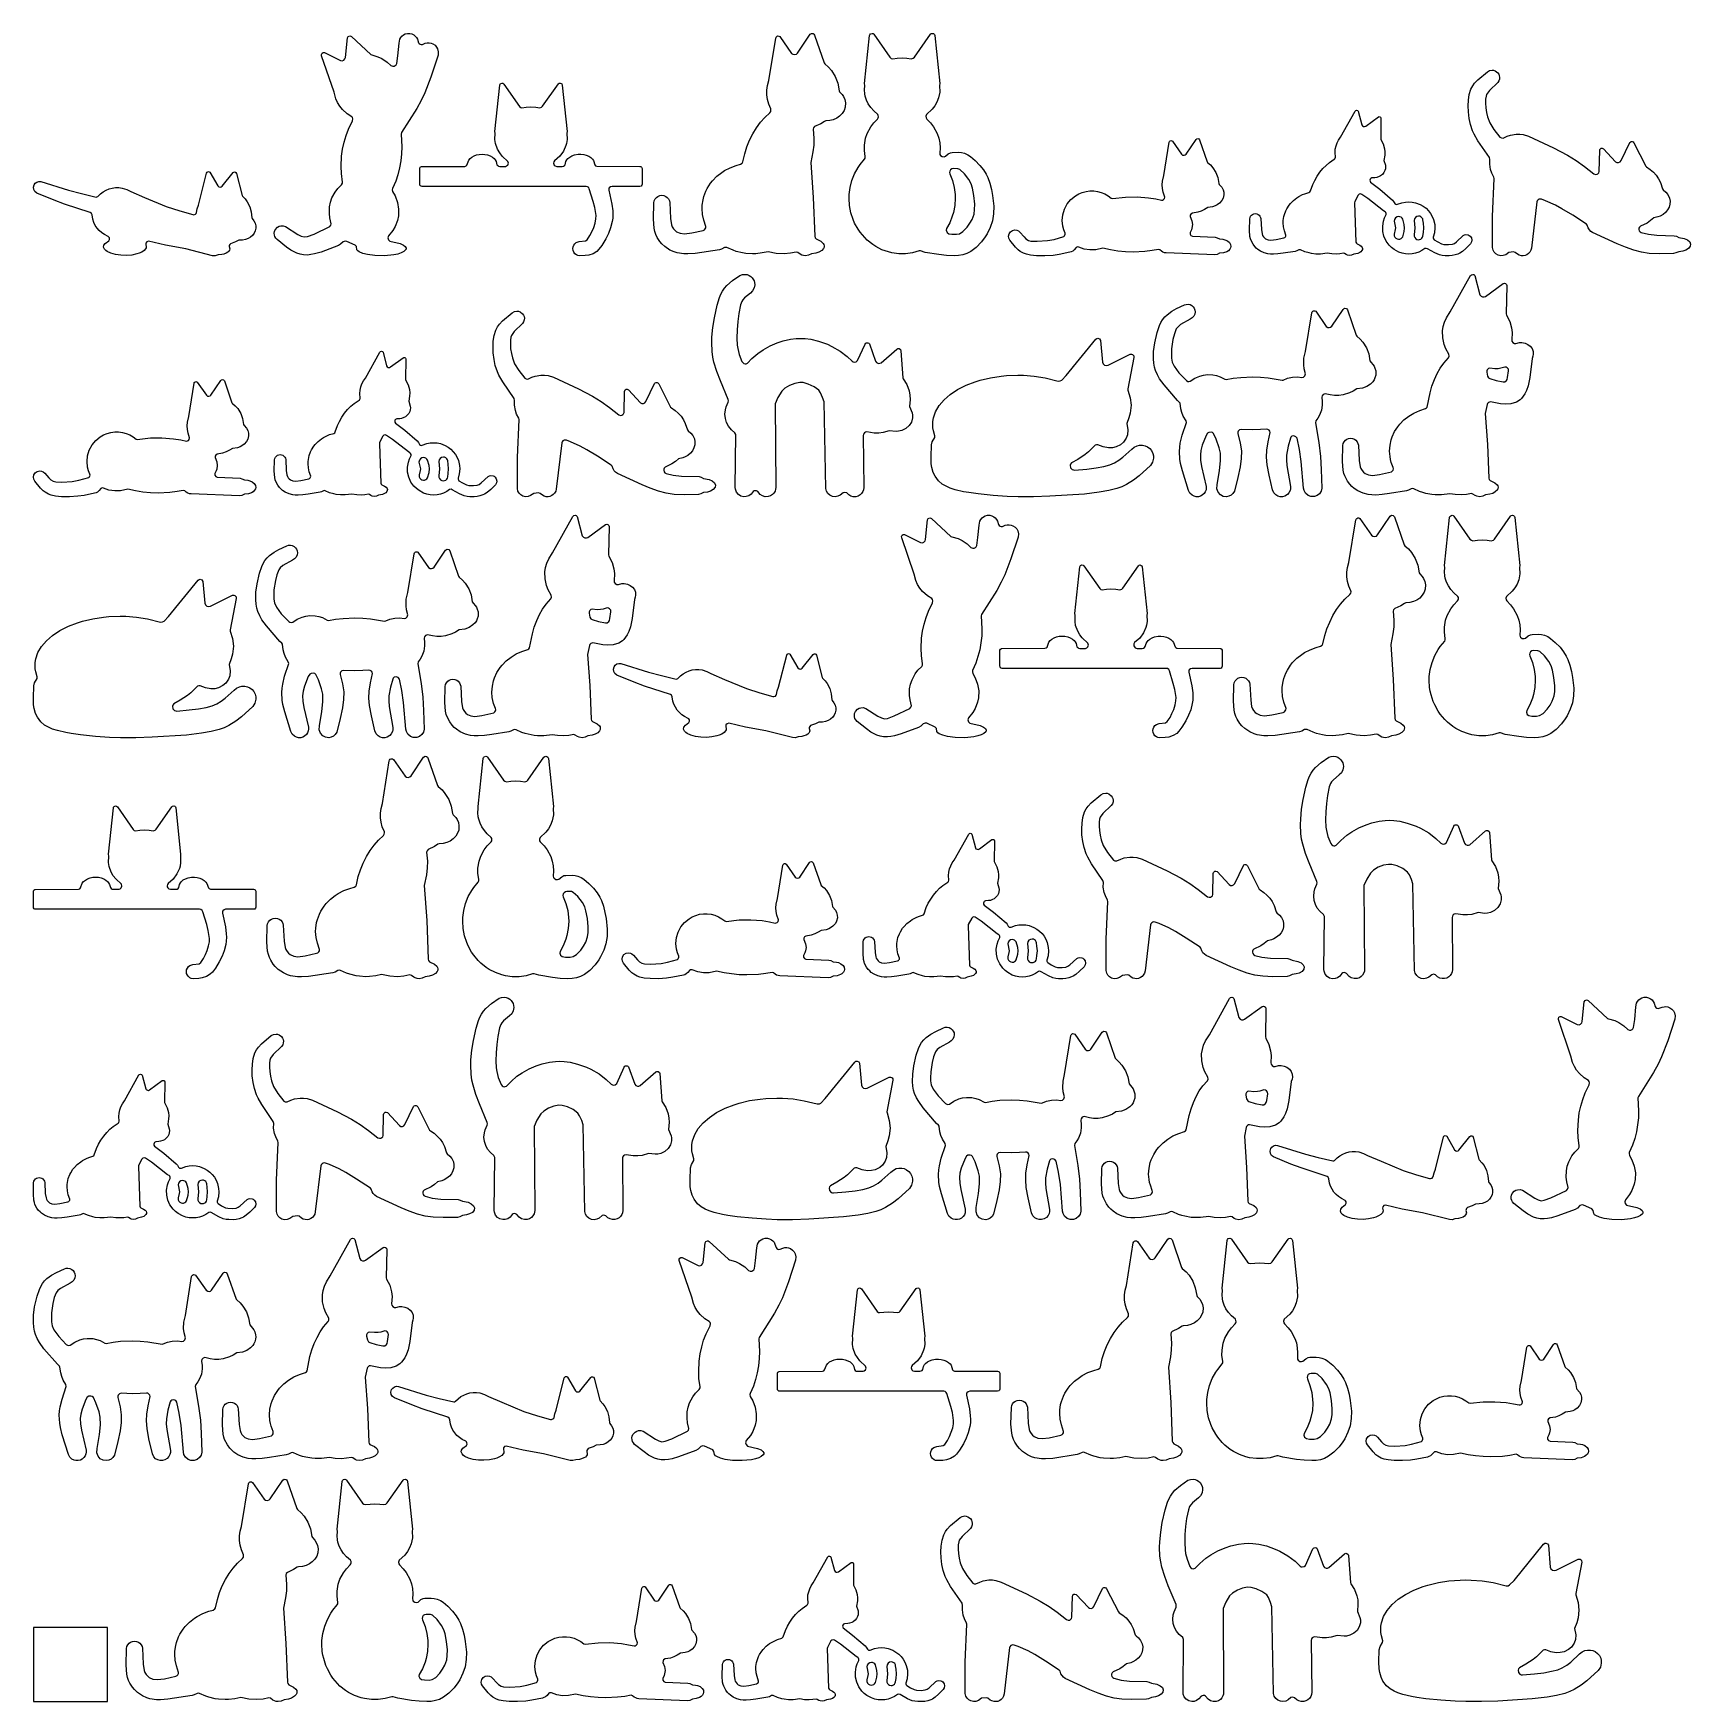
# Model space of a CAD drawing. Extents: x 13 to 580, y 13 to 584.
import ezdxf

# ---------------------------------------------------------------- set-up
doc = ezdxf.new("R2010")
doc.units = 0

msp = doc.modelspace()

# ---------------------------------------------------------------- linework, layer by layer
for points in [[(111.47, 576.53), (111.44, 576.97), (111.64, 577.37), (112.01, 577.61), (112.45, 577.63), (117.88, 574.86), (118.53, 574.79), (119.04, 574.98), (119.45, 575.42), (119.61, 575.91), (120.29, 582.65), (120.58, 583.11), (121.09, 583.3), (121.41, 583.25), (121.69, 583.08), (128.28, 576.97), (128.64, 576.79), (130.77, 576.21), (132.13, 575.59), (133.93, 574.38), (135.19, 573.2), (135.8, 572.94), (136.29, 572.97), (136.7, 573.15), (136.98, 573.41), (137.2, 573.85), (137.59, 576.55), (137.99, 580.88), (138.27, 582.2), (138.58, 582.78), (138.99, 583.28), (139.48, 583.68), (140.06, 583.99), (140.85, 584.2), (141.65, 584.2), (142.33, 584.04), (143.06, 583.68), (143.54, 583.28), (143.94, 582.8), (144.26, 582.2), (144.62, 581), (144.86, 580.7), (145.22, 580.47), (145.59, 580.38), (146.02, 580.41), (146.96, 580.81), (147.65, 580.97), (148.29, 580.99), (148.93, 580.88), (149.59, 580.63), (150.3, 580.15), (150.86, 579.52), (151.2, 578.89), (151.44, 577.82), (151.33, 576.69), (148.9, 569.24), (146.83, 563.82), (145.59, 561.24), (144.05, 558.48), (138.86, 550.21), (138.67, 549.72), (138.95, 545.34), (138.87, 542.95), (138.61, 540.5), (138.19, 538.12), (137.6, 535.78), (136.86, 533.56), (135.74, 531), (135.66, 530.62), (135.78, 530.02), (136.66, 528.49), (137.47, 526.3), (137.84, 524.03), (137.77, 521.72), (137.45, 520.15), (136.64, 518.01), (135.84, 516.63), (134.4, 514.85), (134.18, 514.13), (134.34, 513.5), (134.84, 513.01), (138.31, 512.2), (139.5, 511.67), (140.13, 511.17), (140.4, 510.64), (140.37, 510.3), (140.24, 510.02), (139.57, 509.42), (138.66, 508.98), (137.53, 508.61), (136.17, 508.32), (133.04, 508), (129.74, 508.06), (127.19, 508.41), (125.54, 508.84), (124.32, 509.39), (123.88, 509.71), (123.56, 510.1), (123.35, 511.14), (122.94, 511.68), (120.06, 512.94), (119.55, 513.04), (118.85, 512.81), (117.97, 511.95), (117.19, 511.49), (111.25, 509.29), (109.04, 508.66), (107.71, 508.4), (106.57, 508.27), (105.21, 508.3), (104.07, 508.51), (102.97, 508.87), (100.94, 509.92), (99.38, 511), (96.18, 513.57), (95.72, 514.08), (95.45, 514.59), (95.29, 515.12), (95.25, 515.79), (95.35, 516.36), (95.59, 516.95), (96.34, 517.8), (96.89, 518.12), (97.44, 518.28), (98.31, 518.31), (99.13, 518.07), (103.34, 515.34), (104.5, 514.77), (105.53, 514.49), (106.58, 514.64), (108.9, 515.46), (114.28, 518.05), (114.62, 518.44), (114.78, 518.98), (114.32, 520.95), (114.12, 522.52), (114.19, 524.78), (114.51, 526.37), (115.01, 527.84), (116.08, 529.84), (117.05, 531.1), (118.31, 532.36), (118.57, 532.9), (118.6, 533.28), (118.21, 536.18), (118.11, 538.54), (118.29, 542.13), (118.63, 544.55), (119.14, 546.94), (119.81, 549.23), (120.64, 551.41), (122.05, 554.24), (122.14, 554.94), (121.99, 555.36), (121.76, 555.66), (120.25, 556.64), (118.64, 558.07), (117.7, 559.21), (116.92, 560.48), (116.32, 561.82), (115.73, 564.03)], [(242.14, 516.7), (242.59, 516.91), (242.88, 517.19), (243.08, 517.59), (243.14, 517.99), (242.38, 520.22), (241.95, 522.17), (241.8, 524.19), (241.84, 525.29), (242.12, 527.23), (242.39, 528.26), (243.1, 530.15), (243.58, 531.11), (244.69, 532.84), (245.39, 533.72), (246.86, 535.23), (248.53, 536.54), (249.5, 537.17), (251.42, 538.17), (253.48, 538.94), (254.97, 539.34), (255.52, 539.74), (255.75, 540.19), (256.39, 542.97), (257.15, 545.35), (258.09, 547.63), (259.19, 549.83), (260.44, 551.88), (261.81, 553.75), (263.29, 555.42), (265.05, 557.03), (265.32, 557.48), (265.4, 557.94), (265.34, 558.29), (264.65, 559.98), (264.22, 561.58), (264.01, 563.15), (264.02, 564.77), (264.22, 566.35), (264.67, 568.04), (267.01, 582.6), (267.13, 582.91), (267.37, 583.16), (267.68, 583.3), (268.13, 583.28), (268.42, 583.12), (272.45, 577.35), (272.89, 577.02), (273.55, 576.91), (274.13, 577.11), (274.5, 577.47), (278.81, 583.92), (279.29, 584.2), (279.84, 584.13), (280.1, 583.93), (280.27, 583.64), (283.57, 574.14), (283.81, 573.8), (285.09, 572.66), (286.11, 571.5), (287.39, 569.44), (288.26, 567.15), (288.72, 564.55), (288.93, 564.19), (289.79, 563.27), (290.25, 562.57), (290.7, 561.53), (290.92, 560.36), (290.81, 558.92), (290.43, 557.83), (289.8, 556.79), (288.93, 555.87), (287.93, 555.17), (286.76, 554.63), (285.54, 554.3), (284.15, 554.18), (283.71, 554.04), (282.48, 553.24), (280.36, 552.24), (280, 551.85), (279.82, 551.36), (280.08, 548.25), (280.03, 545.95), (279.77, 543.58), (279.04, 539.99), (279.89, 527.92), (280.38, 514.71), (280.52, 514.19), (280.85, 513.77), (282.49, 512.99), (283.32, 512.26), (283.56, 511.84), (283.67, 511.39), (283.63, 510.93), (283.45, 510.49), (282.85, 509.82), (281.79, 509.22), (280.74, 508.89), (279.28, 508.66), (278.25, 508.17), (277.23, 508), (276.57, 508.06), (275.95, 508.25), (275.38, 508.55), (274.61, 509.14), (274.02, 509.28), (272.06, 508.88), (269.88, 508.7), (267.2, 508.83), (264.42, 509.41), (262.43, 508.99), (260.23, 508.73), (259.03, 508.69), (256.82, 508.82), (255.67, 508.99), (253.52, 509.51), (252.43, 509.89), (250.33, 510.81), (249.94, 510.88), (249.45, 510.81), (248.5, 510.3), (247.73, 510.06), (239.39, 508.79), (236.93, 508.62), (235.53, 508.63), (233.25, 509.01), (232.18, 509.34), (230.77, 509.97), (229.01, 511.15), (227.98, 512.13), (227.31, 512.93), (226.43, 514.31), (225.95, 515.27), (225.6, 516.29), (225.35, 517.44), (225.1, 520.53), (225.23, 526.18), (225.37, 526.85), (225.68, 527.49), (226.13, 528.01), (226.63, 528.37), (227.27, 528.63), (227.97, 528.72), (228.69, 528.63), (229.33, 528.37), (229.83, 528.01), (230.28, 527.49), (230.59, 526.88), (230.72, 526.31), (231.03, 520.82), (231.36, 518.65), (231.6, 517.96), (232.01, 517.29), (232.53, 516.7), (233.09, 516.25), (234.28, 515.73), (235.74, 515.54), (238.24, 515.85)], [(297.52, 566.3), (297.44, 567.04), (299.16, 583.43), (299.26, 583.74), (299.55, 584.06), (300.08, 584.2), (300.4, 584.11), (300.66, 583.92), (306.16, 576.03), (306.63, 575.63), (307.16, 575.49), (308.69, 575.7), (310.31, 575.79), (312, 575.7), (313.42, 575.49), (314.16, 575.69), (314.55, 576.06), (320.02, 583.92), (320.29, 584.11), (320.72, 584.2), (321.04, 584.12), (321.37, 583.84), (321.52, 583.43), (323.25, 567.04), (323.16, 566.35), (323.24, 564.1), (322.84, 562.06), (322.27, 560.64), (321.53, 559.38), (320.62, 558.23), (318.7, 556.43), (318.47, 555.83), (318.54, 555.26), (318.76, 554.86), (320.09, 553.53), (321.11, 552.2), (322.34, 549.9), (322.87, 548.32), (323.2, 546.7), (323.31, 544.98), (323.21, 543.16), (323.3, 542.73), (323.5, 542.4), (324.03, 542.02), (324.68, 541.95), (325.15, 542.11), (326.09, 542.94), (326.89, 543.31), (327.46, 543.41), (329.65, 543.45), (330.68, 543.35), (331.65, 543.12), (332.82, 542.63), (333.71, 542.05), (335.35, 540.66), (336.99, 538.98), (338.2, 537.44), (339.14, 535.92), (339.69, 534.78), (340.38, 532.84), (340.92, 530.73), (341.33, 528.63), (341.71, 524.96), (341.67, 522.41), (341.26, 519.93), (340.52, 517.74), (339.44, 515.52), (338.81, 514.49), (337.52, 512.73), (335.72, 510.86), (333.87, 509.5), (332.48, 508.78), (331.16, 508.34), (329.68, 508.09), (328.16, 508), (325.56, 508.12), (322.95, 508.44), (318.22, 509.16), (316.62, 509.7), (316.15, 509.65), (313.88, 509.02), (311.54, 508.69), (309.16, 508.69), (306.81, 509.02), (305.61, 509.31), (303.39, 510.1), (301.3, 511.18), (300.25, 511.86), (298.4, 513.35), (297.5, 514.23), (295.96, 516.07), (295.24, 517.11), (294.07, 519.23), (293.57, 520.4), (292.81, 522.72), (292.53, 523.97), (292.34, 525.23), (292.19, 527.67), (292.23, 528.95), (292.53, 531.38), (293.15, 533.8), (294.07, 536.12), (295.27, 538.27), (295.96, 539.28), (297.48, 541.12), (297.66, 541.49), (297.71, 542.01), (297.4, 544.13), (297.4, 545.85), (297.81, 548.29), (298.36, 549.93), (299.56, 552.18), (300.6, 553.53), (301.92, 554.86), (302.15, 555.26), (302.22, 555.6), (302.18, 556.01), (301.99, 556.43), (300.62, 557.65), (299.6, 558.77), (298.75, 560.01), (298.12, 561.3), (297.68, 562.68), (297.52, 563.47), (297.42, 564.85)], [(511.68, 540.98), (511.54, 541.68), (507.59, 547.41), (506.3, 549.68), (505.77, 550.82), (505.06, 552.96), (504.62, 554.99), (504.35, 557.27), (504.27, 559.36), (504.36, 561.3), (504.65, 563.27), (505.22, 565.12), (505.82, 566.23), (506.45, 567.1), (507.55, 568.3), (510.84, 571.05), (511.6, 571.47), (512.47, 571.61), (512.97, 571.55), (513.55, 571.36), (514.4, 570.7), (514.73, 570.2), (514.92, 569.7), (515.01, 569.17), (514.97, 568.56), (514.75, 567.9), (514.39, 567.35), (511.52, 564.59), (510.58, 563.29), (510.37, 562.69), (510.23, 561.67), (510.2, 560.26), (510.31, 558.73), (510.55, 557.12), (510.91, 555.55), (511.64, 553.59), (513.1, 551.26), (515.16, 548.63), (515.64, 548.36), (516.24, 548.34), (517.6, 548.97), (518.76, 549.37), (520.7, 549.68), (521.92, 549.68), (523.15, 549.52), (524.96, 548.98), (533.54, 544.93), (538.3, 542.44), (541.31, 540.62), (544.15, 538.6), (547.33, 536.08), (547.93, 535.88), (548.4, 535.95), (548.72, 536.13), (549.01, 536.44), (549.18, 536.88), (549.34, 544.08), (549.41, 544.39), (549.59, 544.65), (549.86, 544.82), (550.18, 544.87), (550.66, 544.68), (554.78, 540.23), (555.24, 539.98), (555.8, 539.95), (556.28, 540.16), (556.66, 540.6), (559.63, 546.76), (559.85, 546.98), (560.13, 547.1), (560.45, 547.11), (560.74, 546.99), (561.02, 546.68), (565.1, 538.72), (565.36, 538.44), (566.64, 537.59), (567.72, 536.66), (568.67, 535.59), (569.47, 534.41), (570.15, 533.06), (570.85, 530.9), (571.11, 530.55), (572.01, 529.81), (572.68, 528.99), (573.24, 527.8), (573.43, 526.77), (573.38, 525.74), (573.1, 524.71), (572.6, 523.76), (571.89, 522.89), (571.03, 522.19), (570.06, 521.63), (569.29, 521.34), (567.85, 520.96), (566.76, 520.04), (565.58, 519.23), (563.27, 518.16), (562.94, 517.82), (562.77, 517.43), (562.74, 517.06), (562.87, 516.6), (563.16, 516.23), (563.54, 516.01), (565.98, 515.38), (568.89, 515.06), (574.84, 514.89), (575.59, 514.69), (576.38, 514.3), (578.27, 513.95), (579.38, 513.45), (580.14, 512.79), (580.47, 512.03), (580.35, 511.28), (579.74, 510.52), (578.77, 509.95), (577.75, 509.62), (576.39, 509.41), (575.44, 508.96), (574.65, 508.8), (569.7, 508.7), (566.27, 508.83), (563.62, 509.19), (560.97, 509.88), (558.14, 510.91), (555.32, 512.09), (546.89, 515.95), (546.28, 516.38), (545.78, 516.92), (545.41, 517.53), (545.07, 518.45), (544.79, 518.82), (540.08, 521.89), (536.4, 524.13), (534.12, 525.39), (530.77, 526.87), (529.39, 527.37), (528.95, 527.44), (528.59, 527.38), (528.23, 527.18), (527.93, 526.83), (527.8, 526.49), (525.94, 510.66), (525.74, 509.89), (525.34, 509.19), (524.92, 508.75), (524.41, 508.38), (523.73, 508.1), (523.14, 508), (522.48, 508.02), (521.74, 508.22), (521.18, 508.53), (520.4, 509.17), (519.83, 509.33), (518.23, 509.14), (517.16, 508.38), (516.26, 508.05), (515.43, 508), (514.48, 508.23), (513.79, 508.63), (513.21, 509.21), (512.82, 509.91), (512.61, 510.82), (512.64, 521.51), (513.2, 534.49), (513.1, 534.91), (512.37, 536.35), (511.95, 537.57), (511.65, 539.4)], [(145.86, 531.77), (145.57, 531.83), (145.32, 531.99), (145.15, 532.24), (145.09, 532.53), (145.1, 537.96), (145.25, 538.33), (145.66, 538.6), (160.53, 538.64), (160.96, 538.8), (161.26, 539.08), (161.86, 540.71), (162.32, 541.3), (162.92, 541.81), (163.67, 542.24), (164.53, 542.55), (165.46, 542.75), (166.41, 542.82), (167.39, 542.75), (168.33, 542.55), (169.19, 542.24), (169.96, 541.8), (170.52, 541.32), (170.88, 540.9), (171.22, 540.27), (171.51, 539.2), (171.78, 538.89), (172.08, 538.71), (172.52, 538.63), (174.43, 538.63), (174.85, 538.77), (175.22, 539.09), (175.45, 539.73), (175.29, 540.35), (173.35, 542.18), (172.47, 543.3), (171.76, 544.52), (171.06, 546.45), (170.84, 547.85), (170.92, 549.99), (170.83, 550.62), (172.5, 566.5), (172.59, 566.78), (172.77, 567), (173.22, 567.18), (173.59, 567.1), (173.89, 566.85), (179.29, 559.1), (179.68, 558.81), (180.1, 558.71), (181.58, 558.92), (183.17, 559.01), (184.81, 558.92), (186.19, 558.71), (186.84, 558.88), (187.18, 559.21), (192.56, 566.93), (192.8, 567.1), (193.17, 567.18), (193.54, 567.06), (193.75, 566.86), (193.89, 566.5), (195.56, 550.62), (195.47, 549.99), (195.55, 547.84), (195.35, 546.52), (195.15, 545.81), (194.3, 543.89), (193.02, 542.16), (191.28, 540.58), (191.03, 540.22), (190.94, 539.78), (190.99, 539.44), (191.17, 539.09), (191.49, 538.79), (192.09, 538.63), (193.9, 538.63), (194.34, 538.72), (194.67, 538.94), (194.88, 539.21), (195.17, 540.27), (195.51, 540.9), (195.86, 541.32), (196.46, 541.82), (197.21, 542.24), (198.09, 542.56), (199.29, 542.79), (200.26, 542.81), (201.24, 542.7), (202.14, 542.46), (202.97, 542.11), (203.66, 541.67), (204.22, 541.13), (204.55, 540.67), (205.1, 539.12), (205.34, 538.86), (205.76, 538.66), (220.53, 538.63), (220.82, 538.57), (221.07, 538.4), (221.29, 537.96), (221.29, 532.53), (221.19, 532.15), (220.91, 531.87), (220.53, 531.77), (210.96, 531.77), (210.43, 531.63), (210, 531.23), (209.87, 530.91), (209.84, 530.47), (210.87, 525.74), (211.18, 523.39), (211.24, 522.2), (211.2, 520.91), (211.03, 519.71), (210.47, 517.56), (209.75, 515.69), (208.81, 513.77), (207.47, 511.57), (206.45, 510.23), (205.7, 509.51), (204.43, 508.72), (202.97, 508.25), (201.76, 508.1), (199.79, 508), (199.2, 508.11), (198.75, 508.32), (198.23, 508.71), (197.84, 509.22), (197.6, 509.81), (197.52, 510.46), (197.61, 511.07), (197.84, 511.65), (198.23, 512.15), (198.71, 512.53), (199.71, 512.88), (201.86, 513.15), (202.46, 513.51), (203.38, 514.95), (204.05, 516.26), (204.66, 517.72), (205.15, 519.23), (205.42, 520.62), (205.47, 521.81), (205.04, 524.49), (204.49, 526.6), (203.16, 530.96), (202.95, 531.36), (202.52, 531.67), (202.06, 531.77)], [(441.13, 514.13), (441.44, 514.27), (441.64, 514.46), (441.78, 514.74), (441.82, 515.02), (441.3, 516.56), (441, 517.91), (440.89, 519.31), (440.92, 520.07), (441.12, 521.41), (441.3, 522.13), (441.79, 523.43), (442.13, 524.1), (442.89, 525.29), (443.38, 525.9), (444.4, 526.95), (445.55, 527.86), (446.22, 528.29), (447.55, 528.98), (448.29, 529.28), (449.72, 529.73), (450.04, 529.93), (450.22, 530.21), (451, 532.38), (451.69, 533.84), (452.51, 535.27), (453.45, 536.62), (454.47, 537.86), (455.57, 538.99), (456.71, 539.96), (458.39, 541.06), (458.58, 541.26), (458.75, 541.78), (458.64, 543.4), (458.74, 544.53), (458.98, 545.62), (459.36, 546.68), (459.88, 547.67), (460.56, 548.66), (465.53, 557.57), (465.75, 557.79), (466.05, 557.87), (466.42, 557.75), (466.61, 557.5), (467.83, 552.87), (468.04, 552.55), (468.4, 552.33), (468.78, 552.3), (469.18, 552.46), (473.52, 555.64), (473.74, 555.71), (474.04, 555.66), (474.23, 555.53), (474.38, 555.26), (474.3, 548.15), (474.37, 547.87), (475.15, 546.33), (475.6, 544.7), (475.72, 543.61), (475.7, 542.52), (475.38, 540.7), (475.9, 539.08), (475.95, 538.51), (475.89, 537.77), (475.73, 537.2), (475.37, 536.5), (474.88, 535.9), (474.24, 535.39), (473.72, 535.11), (472.96, 534.85), (472.33, 534.74), (471.3, 534.7), (470.89, 534.5), (470.68, 534.23), (470.58, 533.86), (470.63, 533.52), (470.8, 533.23), (474, 530.77), (478.32, 527.11), (478.73, 526.64), (479.1, 525.96), (479.44, 525.68), (479.72, 525.61), (480.04, 525.64), (481.57, 526.2), (482.74, 526.43), (483.91, 526.51), (485.09, 526.43), (486.26, 526.2), (487.85, 525.59), (488.89, 525), (489.83, 524.28), (490.65, 523.45), (491.37, 522.52), (491.95, 521.51), (492.4, 520.43), (492.79, 518.74), (492.88, 517.54), (492.71, 515.82), (492.31, 514.38), (492.3, 514.05), (492.39, 513.77), (492.61, 513.51), (493.83, 512.76), (495.14, 512.11), (495.94, 511.9), (497.55, 511.82), (498.86, 512), (499.53, 512.25), (500.22, 512.74), (502.55, 514.94), (503.01, 515.17), (503.51, 515.27), (504.27, 515.16), (504.61, 515.01), (504.96, 514.73), (505.39, 514.1), (505.54, 513.36), (505.43, 512.73), (505.08, 512.12), (503.48, 510.53), (502.29, 509.5), (501.37, 508.89), (500.77, 508.61), (499.8, 508.29), (498.78, 508.1), (497.8, 508), (496.34, 508.01), (495.39, 508.12), (494.39, 508.33), (492.83, 508.96), (490.31, 510.41), (489.92, 510.55), (489.41, 510.45), (488.39, 509.78), (487.32, 509.26), (486.23, 508.89), (485.09, 508.66), (483.92, 508.58), (482.75, 508.66), (481.6, 508.89), (480.48, 509.27), (478.91, 510.11), (478, 510.81), (477.19, 511.62), (476.15, 513.06), (475.42, 514.67), (475.03, 516.38), (474.97, 518.14), (475.26, 519.89), (475.63, 520.97), (476.18, 522.14), (476.19, 522.53), (476.05, 522.86), (475.83, 523.09), (475.29, 523.42), (469.83, 527.66), (467.8, 529.04), (467.33, 529.19), (466.91, 529.09), (466.55, 528.78), (465.41, 526.56), (465.33, 526.17), (465.81, 512.62), (465.95, 512.28), (466.18, 512.05), (467.11, 511.64), (467.63, 511.27), (467.95, 510.87), (468.07, 510.48), (468.05, 510.13), (467.88, 509.77), (467.54, 509.4), (467.13, 509.12), (466.42, 508.82), (465.04, 508.56), (464.33, 508.23), (463.72, 508.11), (462.86, 508.23), (462.46, 508.41), (461.94, 508.78), (461.59, 508.87), (460.34, 508.68), (459.13, 508.59), (457.58, 508.64), (455.91, 508.92), (453.65, 508.61), (452.07, 508.61), (450.53, 508.79), (449.73, 508.96), (448.27, 509.4), (446.8, 510.05), (446.53, 510.1), (446.19, 510.05), (445.53, 509.69), (445, 509.53), (440.89, 508.87), (439.06, 508.64), (437.52, 508.53), (436.53, 508.55), (435.65, 508.65), (434.39, 508.98), (433.11, 509.55), (432.18, 510.18), (431.63, 510.65), (431.14, 511.18), (430.55, 511.97), (429.88, 513.26), (429.68, 513.84), (429.51, 514.64), (429.34, 516.78), (429.43, 520.68), (429.52, 521.15), (429.74, 521.59), (430.05, 521.95), (430.4, 522.2), (430.84, 522.38), (431.33, 522.44), (431.82, 522.38), (432.27, 522.2), (432.61, 521.95), (432.92, 521.59), (433.13, 521.17), (433.23, 520.78), (433.44, 516.98), (433.67, 515.48), (433.84, 515), (434.12, 514.54), (434.48, 514.12), (434.87, 513.81), (435.69, 513.45), (436.7, 513.32), (438.43, 513.53)], [(362.37, 513.64), (365.74, 514.59), (366, 514.83), (366.21, 515.36), (366.17, 515.72), (365.72, 516.86), (365.39, 518.11), (365.18, 520.08), (365.38, 522.08), (365.96, 524), (366.9, 525.75), (368.17, 527.3), (369.72, 528.56), (370.84, 529.21), (372.04, 529.71), (373.34, 530.06), (374.66, 530.23), (375.98, 530.23), (377.3, 530.06), (378.58, 529.72), (379.79, 529.22), (380.96, 528.55), (381.96, 527.79), (382.39, 527.65), (386.88, 528.14), (390.84, 528.21), (394.79, 527.9), (397.29, 527.51), (399.22, 527.08), (399.57, 527.11), (399.93, 527.29), (400.21, 527.63), (400.32, 528.14), (399.8, 529.77), (399.55, 531.01), (399.47, 532.28), (399.55, 533.52), (400, 535.49), (401.84, 546.88), (401.93, 547.13), (402.19, 547.37), (402.44, 547.45), (402.71, 547.42), (402.94, 547.29), (406.09, 542.78), (406.44, 542.52), (406.95, 542.43), (407.33, 542.54), (407.63, 542.79), (411.02, 547.85), (411.28, 548.08), (411.62, 548.15), (411.95, 548.04), (412.22, 547.7), (414.82, 540.22), (414.99, 539.99), (415.98, 539.12), (416.79, 538.19), (417.82, 536.53), (418.47, 534.79), (418.84, 532.75), (419, 532.47), (419.85, 531.5), (420.29, 530.65), (420.52, 529.8), (420.55, 528.9), (420.29, 527.77), (419.85, 526.92), (419.04, 525.99), (418.22, 525.41), (417.6, 525.1), (416.68, 524.8), (415.02, 524.57), (413.97, 523.91), (412.81, 523.34), (411.61, 522.94), (409.79, 522.62), (409.28, 522.31), (409.07, 521.93), (409.04, 521.46), (409.64, 519.98), (409.81, 518.7), (409.63, 517.51), (409.42, 516.9), (408.96, 515.98), (408.97, 515.36), (409.29, 514.9), (409.77, 514.68), (417.62, 514.34), (418.25, 514.19), (419.12, 513.79), (420.22, 513.67), (420.9, 513.51), (421.75, 513.14), (422.5, 512.54), (422.88, 511.91), (422.99, 511.2), (422.87, 510.7), (422.59, 510.22), (422.1, 509.73), (421.56, 509.4), (420.48, 509.02), (419.12, 508.85), (418.22, 508.44), (417.42, 508.28), (400.8, 508.96), (400.24, 509.06), (399.7, 509.26), (399.19, 509.57), (398.65, 510.02), (398.16, 510.17), (396.03, 509.79), (393.5, 509.48), (389.53, 509.29), (386.88, 509.37), (384.27, 509.62), (381.77, 510.01), (379.1, 510.61), (376.66, 510.06), (374.67, 509.99), (372.71, 510.31), (370.85, 511), (370.54, 511.05), (370.2, 511), (369.92, 510.85), (369.33, 510.1), (368.79, 509.63), (368.29, 509.37), (367.77, 509.21), (364.19, 508.49), (362.03, 508.16), (359.22, 508), (356.4, 508.03), (354.34, 508.23), (352.91, 508.54), (351.97, 508.87), (350.8, 509.53), (350.13, 510.05), (349.19, 510.98), (347.24, 513.38), (346.91, 514.01), (346.79, 514.71), (346.96, 515.53), (347.43, 516.24), (348.13, 516.7), (348.96, 516.86), (349.62, 516.76), (350.16, 516.5), (350.68, 516.04), (352.1, 514.46), (352.77, 513.82), (353.58, 513.29), (354.45, 513.07), (356.58, 512.97), (360.13, 513.23)], [(327.89, 537.85), (327.34, 537.75), (326.91, 537.46), (326.63, 537.03), (326.55, 536.52), (326.65, 536.05), (327.54, 533.78), (328.16, 531.35), (328.46, 528.95), (328.5, 527.71), (328.35, 525.2), (327.89, 522.79), (327.53, 521.55), (326.63, 519.27), (325.58, 517.33), (325.47, 516.77), (325.72, 516.02), (326.3, 515.58), (327.36, 515.42), (328.95, 515.37), (329.99, 515.57), (331.18, 516.32), (332.62, 517.78), (333.58, 519.13), (334.31, 520.49), (334.96, 522.31), (335.17, 523.85), (335.19, 525.74), (334.91, 528.65), (334.42, 531.2), (333.99, 532.6), (333.21, 534.12), (331.66, 536.11), (330.09, 537.59), (329.42, 537.83)], [(32.8, 522.02), (32.61, 522.53), (32.21, 522.85), (23.34, 525.72), (19.79, 527.07), (13.86, 529.48), (13.22, 529.98), (12.81, 530.7), (12.7, 531.52), (12.93, 532.34), (13.32, 532.88), (13.89, 533.28), (14.54, 533.48), (15.23, 533.46), (24.77, 530.43), (29.15, 529.29), (34.19, 528.11), (34.49, 528.16), (34.8, 528.33), (35.72, 529.23), (36.63, 529.93), (37.59, 530.49), (38.63, 530.91), (39.72, 531.21), (40.84, 531.36), (41.97, 531.36), (43.09, 531.21), (44.72, 530.71), (46.1, 530), (50.72, 528), (58.25, 524.89), (62.9, 523.36), (67.33, 522.12), (67.69, 522.09), (68.2, 522.28), (68.43, 522.53), (68.56, 522.79), (68.85, 524.06), (69.3, 525.32), (72.07, 536.33), (72.24, 536.63), (72.46, 536.78), (72.72, 536.83), (72.97, 536.78), (73.19, 536.63), (75.89, 531.94), (76.28, 531.62), (76.7, 531.53), (77.08, 531.61), (77.4, 531.82), (81.15, 536.49), (81.43, 536.69), (81.77, 536.73), (82.08, 536.59), (82.31, 536.24), (84.22, 528.69), (84.36, 528.45), (85.26, 527.51), (85.97, 526.53), (86.84, 524.82), (87.33, 523.06), (87.51, 521.03), (87.65, 520.74), (88.26, 519.95), (88.65, 519.16), (88.88, 518.3), (88.9, 517.42), (88.73, 516.55), (88.36, 515.74), (87.82, 515.01), (87.13, 514.4), (86.28, 513.89), (85.34, 513.55), (84.36, 513.39), (83.04, 513.33), (81.96, 512.78), (80.26, 512.14), (79.97, 511.87), (79.81, 511.51), (79.8, 511.16), (79.96, 510.35), (79.87, 509.98), (79.66, 509.62), (79.29, 509.25), (78.78, 508.92), (77.99, 508.6), (77.28, 508.42), (76.03, 508.3), (75.01, 508), (74.11, 508.03), (64.9, 510.33), (57.99, 511.59), (52.18, 512.99), (51.61, 512.81), (51.27, 512.37), (51.2, 511.9), (51.38, 511.03), (51.31, 510.7), (51.14, 510.34), (50.62, 509.77), (49.85, 509.27), (48.91, 508.86), (48.15, 508.62), (46.43, 508.27), (44.55, 508.12), (42.64, 508.17), (40.83, 508.42), (39.23, 508.86), (37.97, 509.45), (37.49, 509.8), (37.04, 510.29), (36.77, 510.97), (36.88, 511.63), (37.34, 512.27), (38.57, 513.18), (38.78, 513.63), (38.74, 514.13), (38.57, 514.43), (38.35, 514.63), (37.1, 515.25), (36.13, 515.89), (35.3, 516.63), (34.55, 517.48), (33.93, 518.42), (33.42, 519.45), (33.06, 520.52)], [(480.42, 513.67), (480.83, 513.71), (481.25, 513.89), (481.58, 514.14), (481.83, 514.5), (482.34, 516.37), (482.48, 517.52), (482.34, 518.72), (481.84, 520.58), (481.6, 520.92), (481.26, 521.2), (480.89, 521.36), (480.48, 521.42), (479.88, 521.32), (479.37, 520.99), (479.03, 520.49), (478.9, 519.9), (479.37, 517.55), (479.29, 516.98), (478.92, 515.46), (478.95, 514.85), (479.14, 514.38), (479.48, 514.01), (479.92, 513.76)], [(487.21, 513.5), (487.63, 513.55), (488.05, 513.73), (488.4, 514.01), (488.66, 514.4), (488.78, 514.78), (488.93, 515.94), (489.05, 517.53), (488.93, 519.15), (488.78, 520.31), (488.67, 520.66), (488.43, 521.04), (488.09, 521.34), (487.68, 521.53), (487.27, 521.59), (486.68, 521.48), (486.17, 521.15), (485.82, 520.65), (485.7, 520.06), (485.94, 517.55), (485.7, 515.18), (485.73, 514.72), (485.94, 514.22), (486.28, 513.84), (486.72, 513.59)], [(250.73, 457.85), (250.83, 458.3), (250.76, 458.78), (248.06, 465.12), (246.85, 468.31), (245.87, 471.55), (245.48, 473.29), (245.21, 475.25), (245.11, 478.33), (245.18, 480.16), (245.5, 483.49), (246.03, 486.79), (246.99, 491.11), (247.78, 493.73), (248.23, 494.81), (248.79, 495.86), (249.5, 496.9), (250.3, 497.85), (252.23, 499.53), (254.78, 501.3), (255.65, 501.59), (256.59, 501.65), (257.25, 501.54), (257.88, 501.3), (258.47, 500.94), (258.95, 500.49), (259.59, 499.46), (259.78, 498.82), (259.85, 498.11), (259.66, 497.01), (259.12, 496), (258.4, 495.24), (256.37, 493.57), (255.77, 492.92), (255.38, 492.31), (254.96, 491.2), (254.36, 488.21), (254, 485.47), (253.77, 482.66), (253.71, 479.84), (253.85, 477.42), (254.01, 476.23), (254.53, 474.2), (255.47, 471.78), (255.83, 471.28), (256.15, 471.08), (256.56, 470.99), (256.93, 471.02), (257.32, 471.19), (258.9, 472.82), (260.94, 474.57), (262.68, 475.76), (265.09, 477.13), (267.56, 478.18), (269.54, 478.84), (272.11, 479.41), (274.08, 479.66), (275.6, 479.72), (277.06, 479.66), (279.1, 479.39), (281.72, 478.77), (284.74, 477.69), (286.27, 476.98), (289.05, 475.38), (291.52, 473.53), (293.22, 471.87), (293.61, 471.65), (293.94, 471.58), (294.59, 471.7), (295.09, 472.14), (297.62, 477.75), (297.82, 478.02), (298.1, 478.19), (298.64, 478.21), (298.93, 478.05), (299.13, 477.79), (301.26, 471.85), (301.6, 471.43), (302.19, 471.16), (302.67, 471.18), (303.12, 471.37), (308.47, 476.07), (308.86, 476.26), (309.29, 476.23), (309.72, 475.91), (309.86, 475.5), (310.53, 466.22), (310.67, 465.84), (311.89, 463.87), (312.69, 461.73), (312.97, 460.28), (313.07, 458.82), (312.86, 456.34), (313.75, 454.22), (313.89, 453.46), (313.89, 452.46), (313.52, 451.05), (312.76, 449.84), (311.63, 448.85), (310.23, 448.17), (309.14, 447.92), (308.3, 447.84), (305.95, 448.09), (303.84, 447.49), (302.32, 447.29), (300.77, 447.29), (298.29, 447.69), (297.82, 447.59), (297.41, 447.32), (297.14, 446.92), (297.04, 446.43), (297.2, 428.64), (297.1, 427.84), (296.87, 427.22), (296.43, 426.56), (295.93, 426.09), (295.24, 425.69), (294.47, 425.48), (293.61, 425.48), (292.81, 425.69), (292.09, 426.1), (291.34, 426.78), (290.72, 426.97), (290.09, 426.83), (289.11, 426.01), (288.33, 425.62), (287.35, 425.45), (286.5, 425.56), (285.58, 425.97), (284.92, 426.54), (284.39, 427.38), (284.16, 428.25), (283.57, 457.94), (283.1, 459.46), (282.41, 461.07), (281.81, 461.99), (280.16, 463.16), (278.19, 464.07), (276.45, 464.55), (275.25, 464.63), (273.55, 464.3), (271.77, 463.61), (270.1, 462.6), (269.08, 461.66), (267.79, 459.51), (266.83, 457.33), (267.05, 428.65), (266.99, 428.02), (266.81, 427.42), (266.41, 426.72), (265.94, 426.22), (265.27, 425.77), (264.48, 425.51), (263.46, 425.48), (262.49, 425.76), (261.74, 426.26), (260.86, 427.28), (260.44, 427.5), (260.07, 427.54), (259.66, 427.46), (259.33, 427.28), (258.56, 426.36), (257.77, 425.79), (256.94, 425.51), (256.09, 425.46), (255.11, 425.69), (254.23, 426.24), (253.57, 427.05), (253.2, 428.04), (253.15, 428.65), (253.31, 446.73), (253.02, 447.41), (251.83, 448.43), (250.88, 449.6), (250.21, 450.87), (249.78, 452.25), (249.63, 453.75), (249.77, 455.19), (250.04, 456.21)], [(473.91, 433.03), (478.02, 434), (478.35, 434.29), (478.55, 434.62), (478.64, 435.05), (478.59, 435.43), (477.92, 437.22), (477.66, 438.22), (477.48, 439.22), (477.34, 441.1), (477.49, 443.14), (477.9, 444.99), (478.24, 446), (479.07, 447.79), (480.14, 449.46), (480.82, 450.31), (482.26, 451.79), (483.88, 453.06), (485.66, 454.14), (487.64, 455.02), (489.66, 455.65), (490.02, 455.9), (490.25, 456.2), (491.19, 461.09), (491.85, 463.38), (492.67, 465.6), (493.62, 467.65), (494.69, 469.55), (495.87, 471.25), (497.47, 473.07), (497.7, 473.6), (497.64, 474.27), (496.59, 476.13), (496.02, 477.58), (495.53, 479.87), (495.5, 482.28), (495.74, 483.79), (496.16, 485.25), (496.82, 486.75), (498.14, 488.78), (505.09, 501.22), (505.39, 501.53), (505.81, 501.65), (506.23, 501.54), (506.54, 501.23), (508.29, 494.66), (508.66, 494.14), (509.14, 493.9), (509.73, 493.89), (510.19, 494.09), (516.24, 498.53), (516.66, 498.63), (517.07, 498.51), (517.37, 498.2), (517.47, 497.78), (517.33, 488.07), (517.43, 487.68), (518.52, 485.52), (519.14, 483.31), (519.32, 481.69), (519.17, 479.19), (519.26, 478.72), (519.6, 478.25), (520.17, 477.96), (520.64, 477.95), (521.86, 478.25), (522.69, 478.27), (523.75, 478.09), (524.73, 477.65), (525.55, 477.01), (526.15, 476.19), (526.51, 475.27), (526.58, 474.32), (526.46, 473.59), (526.18, 472.79), (525.41, 466.32), (524.81, 463.42), (524.28, 461.88), (523.71, 460.72), (522.57, 459.16), (522.03, 458.66), (520.77, 457.82), (518.88, 457.25), (517.07, 457.14), (515.33, 457.3), (511.94, 457.98), (511.53, 457.9), (511.21, 457.72), (510.92, 457.41), (510.77, 457.08), (510.13, 454.02), (510.92, 443.31), (511.32, 431.81), (511.49, 431.33), (511.75, 431.03), (513.34, 430.27), (514.14, 429.57), (514.37, 429.16), (514.48, 428.72), (514.44, 428.28), (514.25, 427.83), (513.56, 427.12), (512.67, 426.62), (511.65, 426.31), (510.24, 426.09), (509.24, 425.62), (508.26, 425.45), (507.17, 425.63), (506.63, 425.88), (505.9, 426.39), (505.42, 426.52), (503.68, 426.25), (501.98, 426.12), (499.83, 426.2), (497.94, 426.49), (495.1, 426.15), (492.97, 426.15), (491.85, 426.25), (489.75, 426.62), (488.68, 426.91), (487.62, 427.27), (485.59, 428.17), (485.22, 428.24), (484.74, 428.16), (483.82, 427.67), (483.08, 427.44), (477.34, 426.52), (474.79, 426.19), (472.63, 426.05), (471.25, 426.07), (470.01, 426.21), (468.28, 426.66), (466.47, 427.47), (465.16, 428.34), (464.41, 429), (463.72, 429.75), (462.9, 430.85), (461.96, 432.66), (461.68, 433.47), (461.44, 434.58), (461.21, 437.57), (461.33, 443.02), (461.46, 443.67), (461.76, 444.29), (462.2, 444.79), (462.68, 445.14), (463.3, 445.39), (463.98, 445.48), (464.67, 445.39), (465.29, 445.14), (465.77, 444.79), (466.21, 444.29), (466.5, 443.7), (466.64, 443.15), (466.93, 437.84), (467.25, 435.75), (467.49, 435.08), (467.89, 434.43), (468.38, 433.86), (468.92, 433.43), (470.07, 432.92), (471.49, 432.74)], [(177.59, 458.43), (177.45, 459.13), (173.5, 464.86), (172.21, 467.13), (171.68, 468.27), (170.96, 470.41), (170.53, 472.44), (170.26, 474.72), (170.18, 476.81), (170.27, 478.75), (170.56, 480.72), (171.13, 482.57), (171.73, 483.68), (172.36, 484.55), (173.45, 485.75), (176.75, 488.5), (177.51, 488.92), (178.38, 489.06), (178.88, 489), (179.46, 488.81), (180.3, 488.15), (180.64, 487.65), (180.83, 487.15), (180.92, 486.62), (180.88, 486.01), (180.66, 485.35), (180.3, 484.8), (177.42, 482.04), (176.49, 480.74), (176.28, 480.14), (176.14, 479.12), (176.11, 477.71), (176.21, 476.18), (176.45, 474.57), (176.82, 473), (177.55, 471.04), (179.01, 468.71), (181.07, 466.08), (181.55, 465.81), (182.15, 465.79), (183.51, 466.42), (184.67, 466.82), (186.61, 467.13), (187.83, 467.13), (189.06, 466.97), (190.87, 466.43), (199.45, 462.38), (204.21, 459.89), (207.22, 458.07), (210.06, 456.05), (213.24, 453.53), (213.83, 453.33), (214.3, 453.4), (214.63, 453.58), (214.92, 453.89), (215.09, 454.33), (215.25, 461.53), (215.32, 461.84), (215.5, 462.1), (215.77, 462.27), (216.08, 462.32), (216.57, 462.13), (220.69, 457.68), (221.14, 457.43), (221.71, 457.4), (222.19, 457.61), (222.57, 458.05), (225.53, 464.21), (225.75, 464.43), (226.04, 464.55), (226.36, 464.56), (226.65, 464.44), (226.93, 464.13), (231.01, 456.17), (231.27, 455.89), (232.55, 455.04), (233.62, 454.11), (234.58, 453.04), (235.38, 451.86), (236.06, 450.51), (236.76, 448.35), (237.02, 448), (237.92, 447.26), (238.59, 446.44), (239.15, 445.25), (239.34, 444.22), (239.29, 443.19), (239.01, 442.16), (238.51, 441.21), (237.79, 440.34), (236.94, 439.64), (235.96, 439.08), (235.2, 438.79), (233.76, 438.41), (232.67, 437.49), (231.48, 436.68), (229.18, 435.61), (228.84, 435.27), (228.68, 434.88), (228.65, 434.51), (228.78, 434.05), (229.07, 433.68), (229.45, 433.46), (231.88, 432.83), (234.8, 432.51), (240.75, 432.34), (241.49, 432.14), (242.28, 431.75), (244.17, 431.4), (245.29, 430.9), (246.05, 430.24), (246.38, 429.48), (246.26, 428.73), (245.65, 427.97), (244.68, 427.4), (243.65, 427.07), (242.3, 426.86), (241.34, 426.41), (240.56, 426.25), (235.61, 426.15), (232.18, 426.28), (229.52, 426.64), (226.87, 427.33), (224.05, 428.36), (221.23, 429.54), (212.8, 433.4), (212.19, 433.83), (211.69, 434.37), (211.32, 434.98), (210.98, 435.9), (210.7, 436.27), (205.99, 439.34), (202.31, 441.58), (200.03, 442.84), (196.68, 444.32), (195.3, 444.82), (194.85, 444.89), (194.5, 444.83), (194.14, 444.63), (193.84, 444.28), (193.71, 443.94), (191.85, 428.11), (191.64, 427.34), (191.25, 426.64), (190.83, 426.2), (190.32, 425.83), (189.64, 425.55), (189.05, 425.45), (188.38, 425.47), (187.65, 425.67), (187.09, 425.98), (186.31, 426.62), (185.73, 426.78), (184.14, 426.59), (183.07, 425.83), (182.17, 425.5), (181.33, 425.45), (180.39, 425.68), (179.7, 426.08), (179.12, 426.66), (178.73, 427.36), (178.52, 428.27), (178.55, 438.96), (179.11, 451.94), (179, 452.36), (178.27, 453.8), (177.86, 455.02), (177.56, 456.85)], [(405.82, 455.52), (405.55, 457.49), (405.36, 457.8), (404.68, 458.45), (400.06, 463.77), (398.56, 465.89), (397.78, 467.25), (397.15, 468.67), (396.79, 469.85), (396.55, 471.2), (396.44, 472.74), (396.5, 475.27), (396.87, 478.14), (397.72, 481.78), (398.53, 484.11), (398.98, 485.12), (399.56, 486.12), (400.3, 487.04), (401.1, 487.83), (402.7, 489), (404.38, 489.92), (407.06, 491.2), (407.62, 491.37), (408.28, 491.41), (408.96, 491.28), (409.57, 490.98), (410.07, 490.54), (410.41, 490.07), (410.66, 489.43), (410.74, 488.77), (410.64, 488.06), (410.3, 487.32), (409.74, 486.71), (409.07, 486.26), (405.75, 484.44), (404.85, 483.71), (404.27, 482.99), (403.62, 481.29), (403.13, 479.32), (402.67, 476.14), (402.6, 474), (402.66, 472.97), (402.88, 471.61), (403.49, 470.22), (405.18, 467.93), (407.71, 465.28), (408.16, 464.99), (408.59, 464.91), (409.07, 465.01), (410.61, 466.03), (412.34, 466.81), (413.6, 467.15), (414.91, 467.32), (416.79, 467.26), (418.08, 467), (419.31, 466.59), (420.94, 465.74), (421.39, 465.64), (423.76, 466.03), (426.33, 466.34), (430.39, 466.51), (433.07, 466.43), (435.71, 466.2), (440.55, 465.37), (440.93, 465.45), (442.33, 466.04), (444.03, 466.43), (445.78, 466.49), (447.3, 466.3), (447.82, 466.42), (448.31, 466.84), (448.53, 467.55), (448.11, 469.26), (447.92, 470.69), (448, 472.95), (448.52, 475.22), (450.66, 488.5), (450.78, 488.81), (451, 489.05), (451.3, 489.18), (451.73, 489.16), (452.01, 489), (455.63, 483.82), (456.15, 483.46), (456.68, 483.4), (457.14, 483.54), (457.51, 483.84), (461.41, 489.66), (461.73, 489.95), (462.04, 490.03), (462.55, 489.9), (462.87, 489.48), (465.9, 480.77), (466.1, 480.5), (467.26, 479.47), (468.21, 478.39), (469.41, 476.47), (470.19, 474.4), (470.61, 472.02), (472, 470.23), (472.32, 469.54), (472.58, 468.59), (472.64, 467.86), (472.58, 467.12), (472.32, 466.17), (472, 465.49), (471.57, 464.85), (470.85, 464.08), (469.52, 463.2), (468.05, 462.67), (466.14, 462.41), (464.9, 461.64), (463.61, 461), (461.46, 460.34), (459.99, 460.15), (458.5, 460.15), (457.03, 460.34), (455.22, 460.75), (454.62, 460.53), (454.2, 460.05), (454.08, 459.53), (454.27, 458.04), (454.27, 456.88), (453.99, 455.13), (453.36, 453.43), (452.76, 452.41), (452.09, 451.51), (451.92, 450.82), (453.06, 444.07), (453.66, 439.3), (453.93, 434.83), (454.12, 428.36), (453.88, 427.37), (453.34, 426.51), (452.55, 425.86), (451.57, 425.5), (450.41, 425.5), (449.42, 425.87), (448.52, 426.64), (448.02, 427.58), (447.86, 428.36), (447.09, 437.52), (446.43, 441.69), (445.63, 445.52), (445.25, 446.04), (444.55, 446.31), (443.87, 446.16), (443.54, 445.89), (443.34, 445.57), (442.54, 442.73), (442.01, 439.76), (441.98, 438.12), (442.14, 436.13), (443.38, 428.96), (443.38, 428.2), (443.23, 427.56), (442.87, 426.83), (442.31, 426.2), (441.5, 425.69), (440.68, 425.47), (439.85, 425.47), (439.04, 425.69), (438.33, 426.11), (437.68, 426.81), (437.23, 427.8), (436.05, 432.9), (435.42, 436.44), (435.21, 439.06), (435.31, 441.43), (435.76, 444.28), (436.42, 447.42), (436.32, 447.88), (436.05, 448.27), (435.65, 448.53), (435.19, 448.62), (433.06, 448.45), (430.39, 448.37), (426.48, 448.52), (425.93, 448.34), (425.49, 447.88), (425.37, 447.53), (425.36, 447.11), (426.18, 443.87), (426.56, 441.18), (426.52, 438.52), (426.14, 435.69), (425.36, 432.01), (424.18, 427.35), (423.68, 426.54), (423.07, 425.99), (422.31, 425.61), (421.51, 425.45), (420.33, 425.6), (419.37, 426.11), (418.58, 427.02), (418.2, 428.13), (418.27, 429.57), (419.07, 434.43), (419.42, 437.77), (419.37, 440.37), (418.97, 442.18), (417.88, 445.24), (417.02, 447.12), (416.64, 447.42), (416.17, 447.56), (415.43, 447.51), (414.9, 447.21), (414.44, 446.41), (413.14, 443.1), (412.66, 441.35), (412.5, 439.86), (412.61, 438.01), (412.95, 435.84), (414.51, 429.02), (414.53, 428.38), (414.44, 427.8), (414.2, 427.16), (413.76, 426.52), (413.17, 425.99), (412.57, 425.67), (411.82, 425.47), (411.03, 425.47), (410.36, 425.62), (409.66, 425.97), (408.91, 426.67), (408.43, 427.58), (406.34, 434.28), (405.72, 436.86), (405.48, 438.29), (405.31, 440.98), (405.42, 442.49), (405.64, 443.85), (406.3, 446.52), (407.71, 450.89), (407.59, 451.51), (406.67, 453.03), (406.15, 454.27)], [(107.04, 431.58), (107.35, 431.72), (107.55, 431.91), (107.69, 432.19), (107.73, 432.47), (107.21, 434.01), (106.91, 435.36), (106.8, 436.76), (106.83, 437.52), (107.03, 438.86), (107.21, 439.58), (107.7, 440.88), (108.04, 441.55), (108.8, 442.74), (109.29, 443.35), (110.3, 444.4), (111.46, 445.31), (112.13, 445.74), (113.46, 446.43), (114.2, 446.73), (115.63, 447.18), (115.94, 447.38), (116.13, 447.66), (116.9, 449.83), (117.6, 451.29), (118.42, 452.72), (119.35, 454.07), (120.37, 455.31), (121.48, 456.44), (122.62, 457.41), (124.29, 458.51), (124.49, 458.71), (124.66, 459.23), (124.55, 460.85), (124.65, 461.98), (124.89, 463.07), (125.27, 464.13), (125.78, 465.12), (126.47, 466.11), (131.44, 475.02), (131.66, 475.24), (131.96, 475.32), (132.33, 475.2), (132.52, 474.95), (133.73, 470.32), (133.94, 470), (134.31, 469.78), (134.69, 469.75), (135.09, 469.91), (139.42, 473.09), (139.65, 473.16), (139.95, 473.11), (140.14, 472.98), (140.29, 472.71), (140.21, 465.6), (140.28, 465.32), (141.06, 463.78), (141.51, 462.15), (141.63, 461.06), (141.6, 459.97), (141.29, 458.15), (141.81, 456.53), (141.86, 455.96), (141.8, 455.22), (141.64, 454.65), (141.28, 453.95), (140.78, 453.35), (140.15, 452.84), (139.63, 452.56), (138.86, 452.3), (138.24, 452.19), (137.2, 452.15), (136.8, 451.95), (136.59, 451.68), (136.49, 451.31), (136.54, 450.97), (136.71, 450.68), (139.91, 448.22), (144.22, 444.56), (144.63, 444.09), (145, 443.41), (145.35, 443.13), (145.63, 443.06), (145.95, 443.09), (147.48, 443.65), (148.65, 443.88), (149.82, 443.96), (151, 443.88), (152.16, 443.65), (153.76, 443.04), (154.8, 442.45), (155.73, 441.73), (156.56, 440.9), (157.28, 439.97), (157.86, 438.96), (158.31, 437.88), (158.7, 436.19), (158.78, 434.99), (158.62, 433.27), (158.21, 431.83), (158.21, 431.5), (158.3, 431.22), (158.52, 430.96), (159.73, 430.21), (161.04, 429.56), (161.85, 429.35), (163.46, 429.27), (164.77, 429.45), (165.44, 429.7), (166.13, 430.19), (168.46, 432.39), (168.92, 432.62), (169.42, 432.72), (170.18, 432.61), (170.52, 432.46), (170.87, 432.18), (171.3, 431.55), (171.45, 430.81), (171.34, 430.18), (170.99, 429.57), (169.39, 427.98), (168.2, 426.95), (167.28, 426.34), (166.68, 426.06), (165.71, 425.74), (164.69, 425.55), (163.71, 425.45), (162.24, 425.46), (161.29, 425.57), (160.3, 425.78), (158.74, 426.41), (156.22, 427.86), (155.82, 428), (155.32, 427.9), (154.3, 427.23), (153.23, 426.71), (152.14, 426.34), (151, 426.11), (149.83, 426.03), (148.66, 426.11), (147.51, 426.34), (146.39, 426.72), (144.82, 427.56), (143.91, 428.26), (143.1, 429.07), (142.06, 430.51), (141.33, 432.12), (140.93, 433.83), (140.88, 435.59), (141.17, 437.34), (141.54, 438.42), (142.09, 439.59), (142.1, 439.98), (141.96, 440.31), (141.73, 440.54), (141.19, 440.87), (135.74, 445.11), (133.71, 446.49), (133.23, 446.64), (132.81, 446.54), (132.46, 446.23), (131.31, 444.01), (131.23, 443.62), (131.71, 430.07), (131.86, 429.73), (132.09, 429.5), (133.02, 429.09), (133.54, 428.72), (133.86, 428.32), (133.98, 427.93), (133.96, 427.58), (133.79, 427.22), (133.45, 426.85), (133.04, 426.57), (132.33, 426.27), (130.95, 426.01), (130.24, 425.68), (129.63, 425.56), (128.77, 425.68), (128.37, 425.86), (127.84, 426.23), (127.5, 426.32), (126.25, 426.13), (125.04, 426.04), (123.49, 426.09), (121.82, 426.37), (119.55, 426.06), (117.97, 426.06), (116.44, 426.24), (115.64, 426.41), (114.18, 426.85), (112.7, 427.5), (112.44, 427.55), (112.1, 427.5), (111.44, 427.14), (110.91, 426.98), (106.8, 426.32), (104.97, 426.09), (103.43, 425.98), (102.44, 426), (101.55, 426.1), (100.3, 426.43), (99.02, 427), (98.08, 427.63), (97.54, 428.1), (97.05, 428.63), (96.46, 429.42), (95.79, 430.71), (95.59, 431.29), (95.42, 432.09), (95.25, 434.23), (95.33, 438.13), (95.43, 438.6), (95.65, 439.04), (95.96, 439.4), (96.31, 439.65), (96.75, 439.83), (97.24, 439.89), (97.73, 439.83), (98.17, 439.65), (98.52, 439.4), (98.83, 439.04), (99.04, 438.62), (99.14, 438.23), (99.35, 434.43), (99.58, 432.93), (99.74, 432.45), (100.03, 431.99), (100.39, 431.57), (100.77, 431.26), (101.6, 430.9), (102.61, 430.77), (104.34, 430.98)], [(320.67, 444.3), (321.49, 445.75), (321.55, 446.31), (321.07, 447.99), (320.88, 449.09), (320.88, 451.25), (321.09, 452.48), (321.82, 454.6), (323.04, 456.69), (324.73, 458.67), (326.84, 460.51), (329.32, 462.15), (332.24, 463.64), (335.36, 464.85), (337.06, 465.38), (340.61, 466.23), (344.24, 466.79), (346.14, 466.98), (349.97, 467.12), (351.87, 467.08), (355.6, 466.8), (359.33, 466.22), (363.8, 465.09), (364.53, 465.14), (365, 465.42), (366.54, 466.99), (376.67, 479.43), (377.07, 479.71), (377.43, 479.77), (378, 479.55), (378.32, 479.03), (378.94, 471.53), (379.18, 470.97), (379.68, 470.54), (380.26, 470.39), (380.93, 470.53), (388.5, 474.26), (388.87, 474.31), (389.22, 474.21), (389.51, 473.99), (389.69, 473.68), (389.73, 473.19), (387.67, 462.45), (387.71, 462), (388.49, 459.4), (388.75, 456.78), (388.48, 454.13), (388.03, 452.48), (387.3, 450.5), (387.66, 448.38), (387.53, 446.7), (387.1, 445.47), (386.19, 444.15), (385.19, 443.3), (383.67, 442.55), (382.37, 442.26), (380.99, 442.22), (379.19, 442.54), (377.41, 443.23), (376.91, 443.23), (376.5, 443.08), (374.19, 440.84), (373.04, 439.91), (370.57, 438.27), (368.35, 437.05), (368.05, 436.66), (367.9, 436.25), (368.01, 435.41), (368.54, 434.81), (369, 434.63), (369.41, 434.6), (373.57, 434.96), (376.76, 435.37), (379.41, 435.84), (381.48, 436.37), (383.05, 437.02), (384.63, 437.98), (385.96, 439.02), (388.99, 441.77), (389.88, 442.46), (390.83, 442.93), (391.71, 443.13), (392.74, 443.13), (393.57, 442.94), (394.37, 442.58), (395.18, 441.95), (395.76, 441.25), (396.21, 440.33), (396.41, 439.5), (396.44, 438.62), (396.12, 437.31), (395.37, 436.12), (391.5, 432.63), (389.57, 431.12), (387.17, 429.63), (385.59, 428.88), (383.92, 428.28), (381.11, 427.55), (377.87, 426.98), (372.76, 426.39), (360.94, 425.62), (355.37, 425.45), (350.05, 425.45), (346.33, 425.58), (341.51, 425.93), (336.35, 426.44), (333.2, 426.87), (331.4, 427.19), (328.47, 427.88), (326.77, 428.44), (325.42, 429.03), (324.08, 429.81), (322.81, 430.88), (321.61, 432.47), (320.98, 433.81), (320.51, 435.46), (320.32, 436.73), (320.24, 439.12), (320.38, 443.21)], [(513.36, 469.3), (511.66, 469.51), (511.19, 469.34), (510.82, 468.99), (510.62, 468.54), (510.6, 468.15), (510.87, 466.8), (511.27, 466.18), (511.71, 465.94), (513.83, 465.3), (516.2, 464.78), (516.84, 464.83), (517.42, 465.26), (517.6, 465.59), (517.78, 466.3), (518.13, 468.62), (518.02, 469.15), (517.66, 469.62), (517.33, 469.81), (516.85, 469.9), (515.43, 469.48), (514.59, 469.33)], [(28.28, 431.09), (31.65, 432.04), (31.91, 432.28), (32.12, 432.81), (32.08, 433.17), (31.63, 434.31), (31.29, 435.56), (31.09, 437.53), (31.29, 439.53), (31.87, 441.45), (32.8, 443.2), (34.08, 444.75), (35.62, 446.01), (36.74, 446.66), (37.95, 447.16), (39.25, 447.51), (40.57, 447.68), (41.89, 447.68), (43.21, 447.51), (44.49, 447.17), (45.7, 446.67), (46.86, 446), (47.87, 445.24), (48.3, 445.1), (52.78, 445.59), (56.75, 445.66), (60.7, 445.35), (63.19, 444.96), (65.13, 444.53), (65.48, 444.56), (65.84, 444.74), (66.12, 445.08), (66.23, 445.59), (65.71, 447.22), (65.46, 448.46), (65.38, 449.73), (65.45, 450.97), (65.91, 452.94), (67.74, 464.33), (67.84, 464.58), (68.1, 464.82), (68.35, 464.9), (68.62, 464.87), (68.85, 464.74), (72, 460.23), (72.35, 459.97), (72.86, 459.88), (73.24, 459.99), (73.54, 460.24), (76.93, 465.3), (77.19, 465.53), (77.53, 465.6), (77.86, 465.49), (78.13, 465.15), (80.73, 457.67), (80.89, 457.44), (81.88, 456.57), (82.7, 455.64), (83.73, 453.98), (84.38, 452.24), (84.74, 450.2), (84.91, 449.92), (85.76, 448.95), (86.2, 448.1), (86.43, 447.25), (86.46, 446.35), (86.2, 445.22), (85.76, 444.37), (84.95, 443.44), (84.13, 442.86), (83.51, 442.55), (82.59, 442.25), (80.93, 442.02), (79.87, 441.36), (78.72, 440.79), (77.52, 440.39), (75.7, 440.07), (75.18, 439.76), (74.98, 439.38), (74.95, 438.91), (75.55, 437.43), (75.72, 436.15), (75.54, 434.96), (75.32, 434.35), (74.86, 433.43), (74.87, 432.81), (75.2, 432.35), (75.68, 432.13), (83.53, 431.79), (84.16, 431.64), (85.03, 431.24), (86.13, 431.12), (86.81, 430.96), (87.66, 430.59), (88.4, 429.99), (88.79, 429.36), (88.9, 428.65), (88.78, 428.15), (88.5, 427.67), (88, 427.18), (87.47, 426.85), (86.39, 426.47), (85.03, 426.3), (84.13, 425.89), (83.33, 425.73), (66.71, 426.41), (66.15, 426.51), (65.61, 426.71), (65.1, 427.02), (64.56, 427.47), (64.06, 427.62), (61.94, 427.24), (59.41, 426.93), (55.44, 426.74), (52.79, 426.82), (50.18, 427.07), (47.67, 427.46), (45.01, 428.06), (42.56, 427.51), (40.58, 427.44), (38.61, 427.76), (36.76, 428.45), (36.45, 428.5), (36.1, 428.45), (35.83, 428.3), (35.24, 427.55), (34.69, 427.08), (34.2, 426.82), (33.68, 426.66), (30.1, 425.94), (27.94, 425.61), (25.13, 425.45), (22.31, 425.48), (20.25, 425.68), (18.81, 425.99), (17.88, 426.32), (16.71, 426.98), (16.04, 427.5), (15.09, 428.43), (13.15, 430.83), (12.81, 431.46), (12.7, 432.16), (12.87, 432.98), (13.34, 433.69), (14.04, 434.15), (14.87, 434.31), (15.53, 434.21), (16.07, 433.95), (16.59, 433.49), (18.01, 431.91), (18.68, 431.27), (19.48, 430.74), (20.35, 430.52), (22.49, 430.42), (26.03, 430.68)], [(146.33, 431.12), (146.74, 431.16), (147.16, 431.34), (147.48, 431.59), (147.74, 431.95), (148.25, 433.82), (148.39, 434.97), (148.25, 436.17), (147.74, 438.03), (147.51, 438.37), (147.17, 438.65), (146.8, 438.81), (146.39, 438.87), (145.79, 438.77), (145.28, 438.44), (144.94, 437.94), (144.81, 437.35), (145.28, 435), (145.2, 434.43), (144.83, 432.91), (144.85, 432.3), (145.05, 431.83), (145.39, 431.46), (145.83, 431.21)], [(153.12, 430.95), (153.53, 431), (153.96, 431.18), (154.31, 431.46), (154.56, 431.85), (154.68, 432.23), (154.84, 433.39), (154.96, 434.98), (154.84, 436.6), (154.68, 437.76), (154.58, 438.11), (154.34, 438.49), (154, 438.79), (153.59, 438.98), (153.18, 439.04), (152.58, 438.93), (152.08, 438.6), (151.73, 438.1), (151.6, 437.51), (151.85, 435), (151.61, 432.63), (151.64, 432.17), (151.85, 431.67), (152.18, 431.29), (152.62, 431.04)], [(166.37, 350.48), (170.48, 351.45), (170.81, 351.74), (171.01, 352.07), (171.1, 352.5), (171.05, 352.88), (170.39, 354.67), (170.12, 355.67), (169.94, 356.67), (169.81, 358.55), (169.95, 360.59), (170.36, 362.44), (170.71, 363.45), (171.53, 365.24), (172.6, 366.91), (173.28, 367.76), (174.72, 369.24), (176.34, 370.51), (178.12, 371.59), (180.1, 372.47), (182.12, 373.1), (182.48, 373.35), (182.71, 373.65), (183.65, 378.54), (184.31, 380.83), (185.13, 383.05), (186.08, 385.1), (187.15, 387), (188.33, 388.7), (189.93, 390.52), (190.16, 391.05), (190.1, 391.72), (189.05, 393.58), (188.48, 395.03), (187.99, 397.32), (187.97, 399.73), (188.2, 401.24), (188.63, 402.7), (189.28, 404.2), (190.61, 406.23), (197.55, 418.67), (197.85, 418.98), (198.27, 419.1), (198.7, 418.99), (199, 418.68), (200.75, 412.11), (201.13, 411.59), (201.61, 411.35), (202.2, 411.34), (202.65, 411.54), (208.7, 415.98), (209.12, 416.08), (209.53, 415.96), (209.83, 415.65), (209.94, 415.23), (209.79, 405.52), (209.9, 405.13), (210.98, 402.97), (211.6, 400.76), (211.78, 399.14), (211.63, 396.64), (211.72, 396.17), (212.06, 395.7), (212.63, 395.41), (213.11, 395.4), (214.33, 395.7), (215.16, 395.72), (216.21, 395.54), (217.19, 395.1), (218.01, 394.46), (218.62, 393.64), (218.97, 392.72), (219.04, 391.77), (218.92, 391.04), (218.64, 390.24), (217.87, 383.77), (217.27, 380.87), (216.75, 379.33), (216.18, 378.17), (215.04, 376.61), (214.5, 376.11), (213.23, 375.27), (211.35, 374.7), (209.53, 374.59), (207.79, 374.75), (204.4, 375.43), (203.99, 375.35), (203.67, 375.17), (203.39, 374.86), (203.24, 374.53), (202.59, 371.47), (203.38, 360.76), (203.78, 349.26), (203.96, 348.78), (204.22, 348.48), (205.8, 347.72), (206.6, 347.02), (206.84, 346.61), (206.94, 346.17), (206.9, 345.73), (206.71, 345.28), (206.03, 344.57), (205.13, 344.07), (204.11, 343.76), (202.7, 343.54), (201.7, 343.07), (200.72, 342.9), (199.64, 343.08), (199.1, 343.33), (198.37, 343.84), (197.88, 343.97), (196.14, 343.7), (194.44, 343.57), (192.3, 343.65), (190.4, 343.94), (187.56, 343.6), (185.44, 343.6), (184.31, 343.7), (182.21, 344.07), (181.14, 344.36), (180.08, 344.72), (178.05, 345.62), (177.68, 345.69), (177.2, 345.61), (176.28, 345.12), (175.54, 344.89), (169.8, 343.97), (167.25, 343.64), (165.09, 343.5), (163.71, 343.52), (162.48, 343.66), (160.74, 344.11), (158.93, 344.92), (157.63, 345.79), (156.87, 346.45), (156.18, 347.2), (155.36, 348.3), (154.42, 350.11), (154.14, 350.92), (153.9, 352.03), (153.67, 355.02), (153.79, 360.47), (153.92, 361.12), (154.23, 361.74), (154.66, 362.24), (155.14, 362.59), (155.77, 362.84), (156.44, 362.93), (157.13, 362.84), (157.76, 362.59), (158.24, 362.24), (158.67, 361.74), (158.97, 361.15), (159.1, 360.6), (159.4, 355.29), (159.72, 353.2), (159.95, 352.53), (160.35, 351.88), (160.85, 351.31), (161.39, 350.88), (162.53, 350.37), (163.95, 350.19)], [(310.19, 411.43), (310.16, 411.87), (310.36, 412.27), (310.73, 412.51), (311.17, 412.53), (316.61, 409.76), (317.26, 409.69), (317.77, 409.88), (318.18, 410.32), (318.33, 410.81), (319.01, 417.55), (319.3, 418.01), (319.81, 418.2), (320.13, 418.15), (320.42, 417.98), (327, 411.87), (327.36, 411.69), (329.49, 411.11), (330.85, 410.49), (332.65, 409.28), (333.92, 408.1), (334.52, 407.84), (335.02, 407.87), (335.42, 408.05), (335.7, 408.31), (335.93, 408.75), (336.31, 411.45), (336.72, 415.78), (336.99, 417.1), (337.3, 417.68), (337.71, 418.18), (338.2, 418.58), (338.78, 418.89), (339.57, 419.1), (340.37, 419.1), (341.06, 418.94), (341.78, 418.58), (342.26, 418.18), (342.67, 417.7), (342.98, 417.1), (343.34, 415.9), (343.58, 415.6), (343.95, 415.37), (344.31, 415.28), (344.75, 415.31), (345.68, 415.71), (346.37, 415.87), (347.01, 415.89), (347.65, 415.78), (348.31, 415.53), (349.02, 415.05), (349.58, 414.42), (349.92, 413.79), (350.17, 412.72), (350.05, 411.59), (347.62, 404.14), (345.55, 398.72), (344.31, 396.14), (342.77, 393.38), (337.58, 385.11), (337.39, 384.62), (337.67, 380.24), (337.59, 377.85), (337.34, 375.4), (336.91, 373.02), (336.32, 370.68), (335.58, 368.46), (334.47, 365.9), (334.39, 365.52), (334.5, 364.92), (335.38, 363.39), (336.19, 361.2), (336.56, 358.93), (336.49, 356.62), (336.18, 355.05), (335.37, 352.91), (334.57, 351.53), (333.12, 349.75), (332.9, 349.03), (333.06, 348.4), (333.56, 347.91), (337.03, 347.1), (338.23, 346.57), (338.86, 346.07), (339.12, 345.54), (339.1, 345.2), (338.96, 344.92), (338.29, 344.32), (337.39, 343.88), (336.25, 343.51), (334.89, 343.22), (331.77, 342.9), (328.46, 342.96), (325.92, 343.31), (324.27, 343.74), (323.04, 344.29), (322.6, 344.61), (322.28, 345), (322.08, 346.04), (321.66, 346.58), (318.79, 347.84), (318.27, 347.94), (317.57, 347.71), (316.69, 346.85), (315.91, 346.39), (309.97, 344.19), (307.77, 343.56), (306.44, 343.3), (305.29, 343.17), (303.93, 343.2), (302.79, 343.41), (301.69, 343.77), (299.66, 344.82), (298.11, 345.9), (294.9, 348.47), (294.45, 348.98), (294.17, 349.49), (294.01, 350.02), (293.97, 350.69), (294.07, 351.26), (294.31, 351.85), (295.06, 352.7), (295.61, 353.02), (296.16, 353.18), (297.03, 353.21), (297.85, 352.97), (302.06, 350.24), (303.22, 349.67), (304.25, 349.39), (305.31, 349.54), (307.62, 350.36), (313, 352.95), (313.34, 353.34), (313.5, 353.88), (313.04, 355.85), (312.84, 357.42), (312.91, 359.68), (313.23, 361.27), (313.74, 362.74), (314.8, 364.74), (315.77, 366), (317.03, 367.26), (317.3, 367.8), (317.32, 368.18), (316.93, 371.08), (316.83, 373.44), (317.01, 377.03), (317.35, 379.45), (317.86, 381.84), (318.53, 384.13), (319.36, 386.31), (320.77, 389.14), (320.86, 389.84), (320.72, 390.26), (320.48, 390.56), (318.98, 391.54), (317.36, 392.97), (316.42, 394.11), (315.64, 395.38), (315.04, 396.72), (314.45, 398.93)], [(440.86, 351.6), (441.31, 351.81), (441.6, 352.09), (441.8, 352.49), (441.86, 352.89), (441.11, 355.12), (440.67, 357.07), (440.52, 359.09), (440.56, 360.19), (440.84, 362.13), (441.11, 363.16), (441.82, 365.05), (442.31, 366.01), (443.41, 367.74), (444.11, 368.62), (445.58, 370.13), (447.25, 371.44), (448.22, 372.07), (450.15, 373.07), (452.21, 373.84), (453.69, 374.24), (454.24, 374.64), (454.47, 375.09), (455.12, 377.87), (455.88, 380.25), (456.81, 382.53), (457.92, 384.73), (459.16, 386.78), (460.53, 388.65), (462.02, 390.32), (463.77, 391.93), (464.05, 392.38), (464.12, 392.84), (464.06, 393.19), (463.37, 394.88), (462.94, 396.48), (462.74, 398.05), (462.74, 399.67), (462.95, 401.25), (463.39, 402.94), (465.74, 417.5), (465.86, 417.81), (466.09, 418.06), (466.4, 418.2), (466.85, 418.18), (467.15, 418.02), (471.17, 412.25), (471.62, 411.92), (472.27, 411.81), (472.85, 412.01), (473.22, 412.37), (477.53, 418.82), (478.01, 419.1), (478.56, 419.03), (478.83, 418.83), (479, 418.54), (482.29, 409.04), (482.53, 408.7), (483.81, 407.56), (484.83, 406.4), (486.12, 404.34), (486.98, 402.05), (487.45, 399.45), (487.65, 399.09), (488.51, 398.17), (488.98, 397.47), (489.42, 396.43), (489.64, 395.26), (489.53, 393.82), (489.15, 392.73), (488.52, 391.69), (487.65, 390.77), (486.65, 390.07), (485.49, 389.53), (484.26, 389.2), (482.87, 389.08), (482.44, 388.94), (481.2, 388.14), (479.08, 387.14), (478.72, 386.75), (478.54, 386.26), (478.8, 383.15), (478.76, 380.85), (478.5, 378.48), (477.76, 374.89), (478.61, 362.82), (479.1, 349.61), (479.24, 349.09), (479.57, 348.67), (481.21, 347.89), (482.04, 347.16), (482.28, 346.74), (482.39, 346.29), (482.35, 345.83), (482.17, 345.39), (481.57, 344.72), (480.52, 344.12), (479.46, 343.79), (478.01, 343.56), (476.97, 343.07), (475.96, 342.9), (475.29, 342.96), (474.67, 343.15), (474.11, 343.45), (473.33, 344.04), (472.74, 344.18), (470.78, 343.78), (468.61, 343.6), (465.93, 343.73), (463.14, 344.31), (461.15, 343.89), (458.95, 343.63), (457.76, 343.59), (455.54, 343.72), (454.39, 343.89), (452.24, 344.41), (451.15, 344.79), (449.05, 345.71), (448.67, 345.78), (448.17, 345.71), (447.22, 345.2), (446.45, 344.96), (438.11, 343.69), (435.65, 343.52), (434.26, 343.53), (431.97, 343.91), (430.91, 344.24), (429.49, 344.87), (427.73, 346.05), (426.7, 347.03), (426.03, 347.83), (425.15, 349.21), (424.68, 350.17), (424.32, 351.19), (424.07, 352.34), (423.83, 355.43), (423.95, 361.08), (424.09, 361.75), (424.4, 362.39), (424.86, 362.91), (425.35, 363.27), (426, 363.53), (426.7, 363.62), (427.41, 363.53), (428.05, 363.27), (428.55, 362.91), (429, 362.39), (429.31, 361.78), (429.44, 361.21), (429.75, 355.72), (430.08, 353.55), (430.32, 352.86), (430.74, 352.19), (431.25, 351.6), (431.81, 351.15), (433, 350.63), (434.47, 350.44), (436.96, 350.75)], [(496.25, 401.2), (496.16, 401.94), (497.89, 418.33), (497.98, 418.64), (498.28, 418.96), (498.8, 419.1), (499.12, 419.01), (499.39, 418.82), (504.88, 410.93), (505.35, 410.53), (505.88, 410.39), (507.41, 410.6), (509.04, 410.69), (510.72, 410.6), (512.14, 410.39), (512.88, 410.59), (513.27, 410.96), (518.75, 418.82), (519.01, 419.01), (519.44, 419.1), (519.76, 419.02), (520.09, 418.74), (520.25, 418.33), (521.97, 401.94), (521.89, 401.25), (521.96, 399), (521.56, 396.96), (520.99, 395.54), (520.26, 394.28), (519.35, 393.13), (517.42, 391.33), (517.2, 390.73), (517.26, 390.16), (517.49, 389.76), (518.81, 388.43), (519.83, 387.1), (521.06, 384.8), (521.6, 383.22), (521.92, 381.6), (522.04, 379.88), (521.93, 378.06), (522.03, 377.63), (522.22, 377.3), (522.75, 376.92), (523.4, 376.85), (523.87, 377.01), (524.82, 377.84), (525.61, 378.21), (526.19, 378.31), (528.37, 378.35), (529.4, 378.25), (530.37, 378.02), (531.55, 377.53), (532.43, 376.95), (534.08, 375.56), (535.72, 373.88), (536.92, 372.34), (537.86, 370.82), (538.42, 369.68), (539.1, 367.74), (539.65, 365.63), (540.05, 363.53), (540.44, 359.86), (540.39, 357.31), (539.98, 354.83), (539.24, 352.64), (538.16, 350.42), (537.53, 349.39), (536.24, 347.63), (534.44, 345.76), (532.59, 344.4), (531.21, 343.68), (529.89, 343.24), (528.4, 342.99), (526.88, 342.9), (524.29, 343.02), (521.67, 343.34), (516.95, 344.06), (515.34, 344.6), (514.87, 344.55), (512.6, 343.92), (510.26, 343.59), (507.89, 343.59), (505.53, 343.92), (504.33, 344.21), (502.11, 345), (500.02, 346.08), (498.97, 346.76), (497.12, 348.25), (496.22, 349.13), (494.68, 350.97), (493.97, 352.01), (492.8, 354.13), (492.29, 355.3), (491.54, 357.62), (491.26, 358.87), (491.06, 360.13), (490.91, 362.57), (490.95, 363.85), (491.26, 366.28), (491.87, 368.7), (492.8, 371.02), (493.99, 373.17), (494.68, 374.18), (496.21, 376.02), (496.39, 376.39), (496.43, 376.91), (496.12, 379.03), (496.13, 380.75), (496.53, 383.19), (497.08, 384.83), (498.29, 387.08), (499.32, 388.43), (500.65, 389.76), (500.87, 390.16), (500.94, 390.5), (500.9, 390.91), (500.71, 391.33), (499.34, 392.55), (498.32, 393.67), (497.48, 394.91), (496.84, 396.2), (496.4, 397.58), (496.25, 398.37), (496.14, 399.75)], [(98.28, 372.97), (98.01, 374.94), (97.83, 375.25), (97.14, 375.9), (92.53, 381.22), (91.02, 383.34), (90.24, 384.7), (89.62, 386.12), (89.26, 387.3), (89.02, 388.65), (88.9, 390.19), (88.96, 392.72), (89.33, 395.59), (90.18, 399.23), (90.99, 401.56), (91.44, 402.57), (92.03, 403.57), (92.76, 404.49), (93.57, 405.28), (95.17, 406.45), (96.84, 407.37), (99.53, 408.65), (100.09, 408.82), (100.75, 408.86), (101.42, 408.73), (102.03, 408.43), (102.53, 407.99), (102.87, 407.52), (103.12, 406.88), (103.21, 406.22), (103.11, 405.51), (102.77, 404.77), (102.2, 404.16), (101.53, 403.71), (98.22, 401.89), (97.31, 401.16), (96.74, 400.44), (96.08, 398.74), (95.6, 396.77), (95.14, 393.59), (95.07, 391.45), (95.12, 390.42), (95.35, 389.06), (95.95, 387.67), (97.65, 385.38), (100.18, 382.73), (100.62, 382.44), (101.05, 382.36), (101.54, 382.46), (103.07, 383.48), (104.8, 384.26), (106.07, 384.6), (107.38, 384.77), (109.25, 384.71), (110.54, 384.45), (111.77, 384.04), (113.4, 383.19), (113.85, 383.09), (116.22, 383.48), (118.8, 383.79), (122.85, 383.96), (125.53, 383.88), (128.17, 383.65), (133.01, 382.82), (133.4, 382.9), (134.8, 383.49), (136.49, 383.88), (138.24, 383.94), (139.77, 383.75), (140.29, 383.87), (140.77, 384.29), (140.99, 385), (140.58, 386.71), (140.39, 388.14), (140.46, 390.4), (140.98, 392.67), (143.13, 405.95), (143.24, 406.26), (143.46, 406.5), (143.76, 406.63), (144.19, 406.61), (144.47, 406.45), (148.09, 401.27), (148.62, 400.91), (149.14, 400.85), (149.6, 400.99), (149.97, 401.29), (153.87, 407.11), (154.19, 407.4), (154.5, 407.48), (155.01, 407.35), (155.34, 406.93), (158.37, 398.22), (158.57, 397.95), (159.72, 396.92), (160.67, 395.84), (161.87, 393.92), (162.65, 391.85), (163.08, 389.47), (164.46, 387.68), (164.79, 386.99), (165.04, 386.04), (165.1, 385.31), (165.04, 384.57), (164.79, 383.62), (164.47, 382.94), (164.04, 382.3), (163.31, 381.53), (161.98, 380.65), (160.51, 380.12), (158.6, 379.86), (157.36, 379.09), (156.07, 378.45), (153.92, 377.79), (152.45, 377.6), (150.96, 377.6), (149.49, 377.79), (147.68, 378.2), (147.08, 377.98), (146.66, 377.5), (146.54, 376.98), (146.73, 375.49), (146.73, 374.33), (146.45, 372.58), (145.82, 370.88), (145.23, 369.86), (144.56, 368.96), (144.38, 368.27), (145.52, 361.52), (146.13, 356.75), (146.4, 352.28), (146.58, 345.81), (146.34, 344.82), (145.8, 343.96), (145.01, 343.31), (144.03, 342.95), (142.87, 342.95), (141.88, 343.32), (140.99, 344.09), (140.48, 345.03), (140.33, 345.81), (139.55, 354.97), (138.9, 359.14), (138.09, 362.97), (137.71, 363.49), (137.01, 363.76), (136.33, 363.61), (136, 363.34), (135.8, 363.02), (135, 360.18), (134.47, 357.21), (134.44, 355.57), (134.6, 353.58), (135.84, 346.41), (135.84, 345.65), (135.7, 345.01), (135.33, 344.28), (134.77, 343.65), (133.96, 343.14), (133.15, 342.92), (132.32, 342.92), (131.5, 343.14), (130.8, 343.56), (130.15, 344.26), (129.7, 345.25), (128.51, 350.35), (127.89, 353.89), (127.68, 356.51), (127.78, 358.88), (128.22, 361.73), (128.89, 364.87), (128.78, 365.33), (128.51, 365.72), (128.12, 365.98), (127.66, 366.07), (125.52, 365.9), (122.85, 365.82), (118.94, 365.97), (118.39, 365.79), (117.96, 365.33), (117.83, 364.98), (117.82, 364.56), (118.65, 361.32), (119.02, 358.63), (118.98, 355.97), (118.6, 353.14), (117.82, 349.46), (116.64, 344.8), (116.14, 343.99), (115.53, 343.44), (114.78, 343.06), (113.97, 342.9), (112.79, 343.05), (111.83, 343.56), (111.05, 344.47), (110.66, 345.58), (110.73, 347.02), (111.53, 351.88), (111.89, 355.22), (111.83, 357.82), (111.43, 359.63), (110.34, 362.69), (109.49, 364.57), (109.1, 364.87), (108.64, 365.01), (107.89, 364.96), (107.36, 364.66), (106.9, 363.86), (105.6, 360.55), (105.12, 358.8), (104.96, 357.31), (105.07, 355.46), (105.41, 353.29), (106.97, 346.47), (106.99, 345.83), (106.9, 345.25), (106.66, 344.61), (106.23, 343.97), (105.63, 343.44), (105.03, 343.12), (104.28, 342.92), (103.49, 342.92), (102.83, 343.07), (102.12, 343.42), (101.38, 344.12), (100.9, 345.03), (98.8, 351.73), (98.19, 354.31), (97.95, 355.74), (97.77, 358.43), (97.89, 359.94), (98.11, 361.3), (98.76, 363.97), (100.18, 368.34), (100.05, 368.96), (99.13, 370.48), (98.62, 371.72)], [(344.58, 366.67), (344.29, 366.73), (344.04, 366.89), (343.88, 367.14), (343.82, 367.43), (343.82, 372.86), (343.98, 373.23), (344.38, 373.5), (359.26, 373.54), (359.69, 373.7), (359.99, 373.98), (360.58, 375.61), (361.04, 376.2), (361.65, 376.71), (362.4, 377.14), (363.25, 377.45), (364.18, 377.65), (365.13, 377.72), (366.12, 377.65), (367.05, 377.45), (367.91, 377.14), (368.68, 376.7), (369.25, 376.22), (369.6, 375.8), (369.94, 375.17), (370.24, 374.1), (370.5, 373.79), (370.8, 373.61), (371.24, 373.53), (373.15, 373.53), (373.58, 373.67), (373.95, 373.99), (374.17, 374.63), (374.01, 375.25), (372.07, 377.08), (371.19, 378.2), (370.48, 379.42), (369.78, 381.35), (369.56, 382.75), (369.64, 384.89), (369.55, 385.52), (371.23, 401.4), (371.31, 401.68), (371.49, 401.9), (371.94, 402.08), (372.32, 402), (372.61, 401.75), (378.01, 394), (378.4, 393.71), (378.83, 393.61), (380.31, 393.82), (381.89, 393.91), (383.53, 393.82), (384.91, 393.61), (385.56, 393.78), (385.91, 394.11), (391.29, 401.83), (391.52, 402), (391.9, 402.08), (392.26, 401.96), (392.47, 401.76), (392.61, 401.4), (394.28, 385.52), (394.2, 384.89), (394.27, 382.74), (394.07, 381.42), (393.88, 380.71), (393.02, 378.79), (391.75, 377.06), (390, 375.48), (389.75, 375.12), (389.66, 374.68), (389.71, 374.34), (389.89, 373.99), (390.22, 373.69), (390.82, 373.53), (392.62, 373.53), (393.06, 373.62), (393.39, 373.84), (393.6, 374.11), (393.9, 375.17), (394.24, 375.8), (394.59, 376.22), (395.18, 376.72), (395.94, 377.14), (396.81, 377.46), (398.01, 377.69), (398.98, 377.71), (399.96, 377.6), (400.87, 377.36), (401.69, 377.01), (402.38, 376.57), (402.95, 376.03), (403.28, 375.57), (403.82, 374.02), (404.07, 373.76), (404.48, 373.56), (419.26, 373.53), (419.55, 373.47), (419.79, 373.3), (420.01, 372.86), (420.02, 367.43), (419.92, 367.05), (419.64, 366.77), (419.26, 366.67), (409.68, 366.67), (409.15, 366.53), (408.72, 366.13), (408.59, 365.81), (408.56, 365.37), (409.6, 360.64), (409.9, 358.29), (409.97, 357.1), (409.92, 355.81), (409.75, 354.61), (409.19, 352.46), (408.48, 350.59), (407.53, 348.67), (406.19, 346.47), (405.17, 345.13), (404.43, 344.41), (403.15, 343.62), (401.69, 343.15), (400.49, 343), (398.52, 342.9), (397.93, 343.01), (397.47, 343.22), (396.95, 343.61), (396.57, 344.12), (396.33, 344.71), (396.24, 345.36), (396.33, 345.97), (396.57, 346.55), (396.95, 347.05), (397.44, 347.43), (398.43, 347.78), (400.59, 348.05), (401.18, 348.41), (402.11, 349.85), (402.77, 351.16), (403.39, 352.62), (403.87, 354.13), (404.14, 355.52), (404.19, 356.71), (403.76, 359.39), (403.21, 361.5), (401.89, 365.86), (401.67, 366.26), (401.25, 366.57), (400.78, 366.67)], [(13.13, 361.75), (13.95, 363.2), (14.02, 363.76), (13.54, 365.44), (13.35, 366.54), (13.34, 368.7), (13.55, 369.93), (14.28, 372.05), (15.51, 374.14), (17.19, 376.12), (19.31, 377.96), (21.78, 379.6), (24.7, 381.09), (27.82, 382.3), (29.52, 382.83), (33.07, 383.68), (36.7, 384.24), (38.6, 384.43), (42.43, 384.57), (44.33, 384.53), (48.07, 384.25), (51.79, 383.67), (56.26, 382.54), (56.99, 382.59), (57.46, 382.87), (59, 384.44), (69.13, 396.88), (69.53, 397.16), (69.9, 397.22), (70.46, 397), (70.78, 396.48), (71.4, 388.98), (71.64, 388.42), (72.14, 387.99), (72.73, 387.84), (73.39, 387.98), (80.97, 391.71), (81.33, 391.76), (81.68, 391.66), (81.97, 391.44), (82.16, 391.13), (82.19, 390.64), (80.13, 379.9), (80.17, 379.45), (80.95, 376.85), (81.21, 374.23), (80.94, 371.58), (80.5, 369.93), (79.76, 367.95), (80.12, 365.83), (79.99, 364.15), (79.56, 362.92), (78.65, 361.6), (77.65, 360.75), (76.13, 360), (74.83, 359.71), (73.46, 359.67), (71.65, 359.99), (69.87, 360.68), (69.37, 360.68), (68.96, 360.53), (66.65, 358.29), (65.51, 357.36), (63.03, 355.72), (60.81, 354.5), (60.51, 354.11), (60.37, 353.7), (60.48, 352.86), (61, 352.26), (61.46, 352.08), (61.87, 352.05), (66.03, 352.41), (69.23, 352.82), (71.87, 353.29), (73.95, 353.82), (75.52, 354.47), (77.09, 355.43), (78.42, 356.47), (81.46, 359.22), (82.34, 359.91), (83.29, 360.38), (84.17, 360.58), (85.2, 360.58), (86.04, 360.39), (86.83, 360.03), (87.65, 359.4), (88.22, 358.7), (88.67, 357.78), (88.87, 356.95), (88.9, 356.07), (88.59, 354.76), (87.84, 353.57), (83.96, 350.08), (82.03, 348.57), (79.63, 347.08), (78.06, 346.33), (76.39, 345.73), (73.57, 345), (70.33, 344.43), (65.22, 343.84), (53.4, 343.07), (47.83, 342.9), (42.51, 342.9), (38.79, 343.03), (33.97, 343.38), (28.81, 343.89), (25.66, 344.32), (23.86, 344.64), (20.93, 345.33), (19.23, 345.89), (17.89, 346.48), (16.54, 347.26), (15.27, 348.33), (14.07, 349.92), (13.44, 351.26), (12.97, 352.91), (12.78, 354.18), (12.7, 356.57), (12.84, 360.66)], [(205.82, 386.75), (204.12, 386.96), (203.65, 386.79), (203.29, 386.44), (203.08, 385.99), (203.06, 385.6), (203.34, 384.25), (203.73, 383.63), (204.17, 383.39), (206.29, 382.75), (208.66, 382.23), (209.3, 382.28), (209.89, 382.71), (210.06, 383.04), (210.24, 383.75), (210.59, 386.07), (210.49, 386.6), (210.12, 387.07), (209.79, 387.26), (209.31, 387.35), (207.89, 386.93), (207.05, 386.78)], [(231.53, 356.92), (231.33, 357.43), (230.93, 357.75), (222.06, 360.62), (218.51, 361.97), (212.58, 364.38), (211.94, 364.88), (211.53, 365.6), (211.42, 366.42), (211.65, 367.24), (212.04, 367.78), (212.61, 368.18), (213.26, 368.38), (213.95, 368.36), (223.49, 365.33), (227.87, 364.19), (232.91, 363.01), (233.21, 363.06), (233.52, 363.23), (234.44, 364.13), (235.36, 364.83), (236.32, 365.39), (237.35, 365.81), (238.44, 366.11), (239.56, 366.26), (240.69, 366.26), (241.82, 366.11), (243.45, 365.61), (244.82, 364.9), (249.44, 362.9), (256.98, 359.79), (261.63, 358.26), (266.05, 357.02), (266.42, 356.99), (266.92, 357.18), (267.16, 357.43), (267.28, 357.69), (267.57, 358.96), (268.02, 360.22), (270.8, 371.23), (270.97, 371.53), (271.18, 371.68), (271.44, 371.73), (271.7, 371.68), (271.91, 371.53), (274.61, 366.84), (275.01, 366.52), (275.43, 366.43), (275.8, 366.51), (276.13, 366.72), (279.87, 371.39), (280.15, 371.59), (280.49, 371.63), (280.8, 371.49), (281.04, 371.14), (282.94, 363.59), (283.09, 363.35), (283.98, 362.41), (284.7, 361.43), (285.56, 359.72), (286.06, 357.96), (286.24, 355.93), (286.37, 355.64), (286.98, 354.85), (287.38, 354.06), (287.6, 353.2), (287.62, 352.32), (287.45, 351.45), (287.08, 350.64), (286.54, 349.91), (285.85, 349.3), (285.01, 348.79), (284.07, 348.45), (283.09, 348.29), (281.76, 348.23), (280.69, 347.68), (278.98, 347.04), (278.7, 346.77), (278.54, 346.41), (278.52, 346.06), (278.68, 345.25), (278.59, 344.88), (278.38, 344.52), (278.01, 344.15), (277.5, 343.82), (276.71, 343.5), (276, 343.32), (274.75, 343.2), (273.73, 342.9), (272.83, 342.93), (263.62, 345.23), (256.71, 346.49), (250.91, 347.89), (250.34, 347.71), (249.99, 347.27), (249.92, 346.8), (250.1, 345.93), (250.04, 345.6), (249.86, 345.24), (249.35, 344.67), (248.57, 344.17), (247.63, 343.76), (246.87, 343.52), (245.16, 343.17), (243.27, 343.02), (241.36, 343.07), (239.56, 343.32), (237.96, 343.76), (236.69, 344.35), (236.21, 344.7), (235.76, 345.19), (235.49, 345.87), (235.6, 346.53), (236.07, 347.17), (237.3, 348.08), (237.5, 348.53), (237.46, 349.03), (237.3, 349.33), (237.08, 349.53), (235.82, 350.15), (234.85, 350.79), (234.02, 351.53), (233.28, 352.38), (232.65, 353.32), (232.14, 354.35), (231.78, 355.42)], [(526.62, 372.75), (526.07, 372.65), (525.64, 372.36), (525.36, 371.93), (525.27, 371.42), (525.37, 370.95), (526.26, 368.68), (526.88, 366.25), (527.18, 363.85), (527.22, 362.61), (527.07, 360.1), (526.61, 357.69), (526.26, 356.45), (525.35, 354.17), (524.31, 352.23), (524.19, 351.67), (524.44, 350.92), (525.03, 350.48), (526.08, 350.32), (527.68, 350.27), (528.71, 350.47), (529.91, 351.22), (531.35, 352.68), (532.3, 354.03), (533.04, 355.39), (533.68, 357.21), (533.89, 358.75), (533.91, 360.64), (533.64, 363.55), (533.14, 366.1), (532.71, 367.5), (531.93, 369.02), (530.38, 371.01), (528.81, 372.49), (528.14, 372.73)], [(109.74, 269.05), (110.2, 269.26), (110.48, 269.54), (110.69, 269.94), (110.74, 270.34), (109.99, 272.57), (109.56, 274.52), (109.4, 276.54), (109.44, 277.64), (109.73, 279.58), (109.99, 280.61), (110.7, 282.5), (111.19, 283.46), (112.29, 285.19), (112.99, 286.07), (114.47, 287.58), (116.13, 288.89), (117.11, 289.52), (119.03, 290.52), (121.09, 291.29), (122.57, 291.69), (123.12, 292.09), (123.36, 292.54), (124, 295.32), (124.76, 297.7), (125.69, 299.98), (126.8, 302.18), (128.04, 304.23), (129.42, 306.1), (130.9, 307.77), (132.65, 309.38), (132.93, 309.83), (133, 310.29), (132.95, 310.64), (132.25, 312.33), (131.82, 313.93), (131.62, 315.5), (131.62, 317.12), (131.83, 318.7), (132.27, 320.39), (134.62, 334.95), (134.74, 335.26), (134.97, 335.51), (135.28, 335.65), (135.73, 335.63), (136.03, 335.47), (140.05, 329.7), (140.5, 329.37), (141.15, 329.26), (141.73, 329.46), (142.1, 329.82), (146.41, 336.27), (146.89, 336.55), (147.44, 336.48), (147.71, 336.28), (147.88, 335.99), (151.18, 326.49), (151.41, 326.15), (152.7, 325.01), (153.71, 323.85), (155, 321.79), (155.87, 319.5), (156.33, 316.9), (156.54, 316.54), (157.39, 315.62), (157.86, 314.92), (158.31, 313.88), (158.52, 312.71), (158.41, 311.27), (158.04, 310.18), (157.4, 309.14), (156.53, 308.22), (155.53, 307.52), (154.37, 306.98), (153.14, 306.65), (151.76, 306.53), (151.32, 306.39), (150.08, 305.59), (147.97, 304.59), (147.6, 304.2), (147.43, 303.71), (147.69, 300.6), (147.64, 298.3), (147.38, 295.93), (146.64, 292.34), (147.49, 280.27), (147.99, 267.06), (148.12, 266.54), (148.45, 266.12), (150.1, 265.34), (150.92, 264.61), (151.17, 264.19), (151.27, 263.74), (151.24, 263.28), (151.05, 262.84), (150.45, 262.17), (149.4, 261.57), (148.34, 261.24), (146.89, 261.01), (145.85, 260.52), (144.84, 260.35), (144.17, 260.41), (143.56, 260.6), (142.99, 260.9), (142.21, 261.49), (141.62, 261.63), (139.66, 261.23), (137.49, 261.05), (134.81, 261.18), (132.02, 261.76), (130.03, 261.34), (127.83, 261.08), (126.64, 261.04), (124.42, 261.17), (123.27, 261.34), (121.13, 261.86), (120.03, 262.24), (117.93, 263.16), (117.55, 263.23), (117.05, 263.16), (116.1, 262.65), (115.33, 262.41), (106.99, 261.14), (104.54, 260.97), (103.14, 260.98), (100.85, 261.36), (99.79, 261.69), (98.38, 262.32), (96.61, 263.5), (95.59, 264.48), (94.91, 265.28), (94.03, 266.66), (93.56, 267.62), (93.2, 268.64), (92.95, 269.79), (92.71, 272.88), (92.83, 278.53), (92.97, 279.2), (93.29, 279.84), (93.74, 280.36), (94.24, 280.72), (94.88, 280.98), (95.58, 281.07), (96.29, 280.98), (96.94, 280.72), (97.43, 280.36), (97.89, 279.84), (98.19, 279.23), (98.33, 278.66), (98.63, 273.17), (98.97, 271), (99.2, 270.31), (99.62, 269.64), (100.13, 269.05), (100.69, 268.6), (101.88, 268.08), (103.35, 267.89), (105.85, 268.2)], [(165.13, 318.65), (165.04, 319.39), (166.77, 335.78), (166.86, 336.09), (167.16, 336.41), (167.69, 336.55), (168, 336.46), (168.27, 336.27), (173.76, 328.38), (174.23, 327.98), (174.76, 327.84), (176.29, 328.05), (177.92, 328.14), (179.61, 328.05), (181.02, 327.84), (181.76, 328.04), (182.15, 328.41), (187.63, 336.27), (187.89, 336.46), (188.32, 336.55), (188.64, 336.47), (188.98, 336.19), (189.13, 335.78), (190.86, 319.39), (190.77, 318.7), (190.84, 316.45), (190.45, 314.41), (189.87, 312.99), (189.14, 311.73), (188.23, 310.58), (186.3, 308.78), (186.08, 308.18), (186.14, 307.61), (186.37, 307.21), (187.69, 305.88), (188.71, 304.55), (189.94, 302.25), (190.48, 300.67), (190.8, 299.05), (190.92, 297.33), (190.81, 295.51), (190.91, 295.08), (191.11, 294.75), (191.64, 294.37), (192.29, 294.3), (192.75, 294.46), (193.7, 295.29), (194.49, 295.66), (195.07, 295.76), (197.25, 295.8), (198.29, 295.7), (199.25, 295.47), (200.43, 294.98), (201.32, 294.4), (202.96, 293.01), (204.6, 291.33), (205.8, 289.79), (206.75, 288.27), (207.3, 287.13), (207.98, 285.19), (208.53, 283.08), (208.94, 280.98), (209.32, 277.31), (209.27, 274.76), (208.86, 272.28), (208.12, 270.09), (207.04, 267.87), (206.41, 266.84), (205.12, 265.08), (203.32, 263.21), (201.48, 261.85), (200.09, 261.13), (198.77, 260.69), (197.29, 260.44), (195.76, 260.35), (193.17, 260.47), (190.55, 260.79), (185.83, 261.51), (184.22, 262.05), (183.75, 262), (181.48, 261.37), (179.14, 261.04), (176.77, 261.04), (174.41, 261.37), (173.21, 261.66), (170.99, 262.45), (168.9, 263.53), (167.85, 264.21), (166, 265.7), (165.1, 266.58), (163.56, 268.42), (162.85, 269.46), (161.68, 271.58), (161.17, 272.75), (160.42, 275.07), (160.14, 276.32), (159.94, 277.58), (159.79, 280.02), (159.83, 281.3), (160.14, 283.73), (160.76, 286.15), (161.68, 288.47), (162.87, 290.62), (163.56, 291.63), (165.09, 293.47), (165.27, 293.84), (165.32, 294.36), (165.01, 296.48), (165.01, 298.2), (165.41, 300.64), (165.96, 302.28), (167.17, 304.53), (168.2, 305.88), (169.53, 307.21), (169.76, 307.61), (169.82, 307.95), (169.79, 308.36), (169.59, 308.78), (168.22, 310), (167.21, 311.12), (166.36, 312.36), (165.72, 313.65), (165.28, 315.03), (165.13, 315.82), (165.02, 317.2)], [(452.43, 292.75), (452.53, 293.2), (452.45, 293.68), (449.76, 300.02), (448.55, 303.21), (447.56, 306.45), (447.18, 308.19), (446.91, 310.15), (446.81, 313.23), (446.88, 315.06), (447.2, 318.39), (447.72, 321.69), (448.69, 326.01), (449.48, 328.63), (449.92, 329.71), (450.48, 330.76), (451.19, 331.8), (452, 332.75), (453.92, 334.43), (456.48, 336.2), (457.35, 336.49), (458.29, 336.55), (458.94, 336.44), (459.58, 336.2), (460.16, 335.84), (460.65, 335.39), (461.29, 334.36), (461.48, 333.72), (461.54, 333.01), (461.36, 331.91), (460.81, 330.9), (460.1, 330.14), (458.07, 328.47), (457.47, 327.82), (457.08, 327.21), (456.66, 326.1), (456.06, 323.11), (455.7, 320.37), (455.47, 317.56), (455.41, 314.74), (455.54, 312.32), (455.71, 311.13), (456.23, 309.1), (457.16, 306.68), (457.53, 306.18), (457.85, 305.98), (458.26, 305.89), (458.63, 305.92), (459.02, 306.09), (460.59, 307.72), (462.64, 309.47), (464.37, 310.66), (466.79, 312.03), (469.26, 313.08), (471.24, 313.74), (473.81, 314.31), (475.77, 314.56), (477.3, 314.62), (478.75, 314.56), (480.8, 314.29), (483.41, 313.67), (486.43, 312.59), (487.96, 311.88), (490.75, 310.28), (493.22, 308.43), (494.92, 306.77), (495.31, 306.55), (495.64, 306.48), (496.29, 306.6), (496.79, 307.04), (499.32, 312.65), (499.51, 312.92), (499.79, 313.09), (500.34, 313.11), (500.63, 312.95), (500.83, 312.69), (502.96, 306.75), (503.3, 306.33), (503.88, 306.06), (504.37, 306.08), (504.81, 306.27), (510.17, 310.97), (510.55, 311.16), (510.99, 311.13), (511.41, 310.81), (511.55, 310.4), (512.23, 301.12), (512.37, 300.74), (513.58, 298.77), (514.38, 296.63), (514.67, 295.18), (514.77, 293.72), (514.56, 291.24), (515.44, 289.12), (515.58, 288.36), (515.58, 287.36), (515.22, 285.95), (514.45, 284.74), (513.33, 283.75), (511.93, 283.07), (510.83, 282.82), (509.99, 282.74), (507.65, 282.99), (505.53, 282.39), (504.01, 282.19), (502.47, 282.19), (499.99, 282.59), (499.51, 282.49), (499.11, 282.22), (498.84, 281.82), (498.74, 281.33), (498.9, 263.54), (498.8, 262.74), (498.57, 262.12), (498.13, 261.46), (497.62, 260.99), (496.94, 260.59), (496.16, 260.38), (495.31, 260.38), (494.5, 260.59), (493.78, 261), (493.04, 261.68), (492.42, 261.87), (491.79, 261.73), (490.81, 260.91), (490.03, 260.52), (489.05, 260.35), (488.2, 260.46), (487.28, 260.87), (486.62, 261.44), (486.09, 262.28), (485.86, 263.15), (485.26, 292.84), (484.8, 294.36), (484.11, 295.97), (483.5, 296.89), (481.86, 298.06), (479.89, 298.97), (478.14, 299.45), (476.95, 299.53), (475.25, 299.2), (473.47, 298.51), (471.8, 297.5), (470.77, 296.56), (469.49, 294.41), (468.53, 292.23), (468.75, 263.55), (468.69, 262.92), (468.51, 262.32), (468.11, 261.62), (467.64, 261.12), (466.97, 260.67), (466.18, 260.41), (465.16, 260.38), (464.19, 260.66), (463.44, 261.16), (462.56, 262.18), (462.14, 262.4), (461.77, 262.44), (461.36, 262.36), (461.03, 262.18), (460.25, 261.26), (459.47, 260.69), (458.64, 260.41), (457.79, 260.36), (456.8, 260.59), (455.92, 261.14), (455.27, 261.95), (454.9, 262.94), (454.85, 263.55), (455.01, 281.63), (454.72, 282.31), (453.53, 283.33), (452.58, 284.5), (451.91, 285.77), (451.48, 287.15), (451.33, 288.65), (451.47, 290.09), (451.74, 291.11)], [(379.29, 293.33), (379.15, 294.03), (375.2, 299.76), (373.91, 302.03), (373.37, 303.17), (372.66, 305.31), (372.23, 307.34), (371.95, 309.62), (371.88, 311.71), (371.97, 313.65), (372.26, 315.62), (372.83, 317.47), (373.43, 318.58), (374.06, 319.45), (375.15, 320.65), (378.45, 323.4), (379.21, 323.82), (380.08, 323.96), (380.58, 323.9), (381.15, 323.71), (382, 323.05), (382.34, 322.55), (382.53, 322.05), (382.62, 321.52), (382.58, 320.91), (382.36, 320.25), (382, 319.7), (379.12, 316.94), (378.18, 315.64), (377.97, 315.04), (377.84, 314.02), (377.81, 312.61), (377.91, 311.08), (378.15, 309.47), (378.52, 307.9), (379.25, 305.94), (380.71, 303.61), (382.76, 300.98), (383.24, 300.71), (383.84, 300.69), (385.21, 301.32), (386.37, 301.72), (388.3, 302.03), (389.53, 302.03), (390.75, 301.87), (392.57, 301.33), (401.15, 297.28), (405.91, 294.79), (408.92, 292.97), (411.76, 290.95), (414.93, 288.43), (415.53, 288.23), (416, 288.3), (416.33, 288.48), (416.61, 288.79), (416.79, 289.23), (416.95, 296.43), (417.02, 296.74), (417.2, 297), (417.47, 297.17), (417.78, 297.22), (418.27, 297.03), (422.39, 292.58), (422.84, 292.33), (423.41, 292.3), (423.89, 292.51), (424.26, 292.95), (427.23, 299.11), (427.45, 299.33), (427.74, 299.45), (428.05, 299.46), (428.34, 299.34), (428.62, 299.03), (432.71, 291.07), (432.97, 290.79), (434.24, 289.94), (435.32, 289.01), (436.28, 287.94), (437.08, 286.76), (437.76, 285.41), (438.46, 283.25), (438.72, 282.9), (439.62, 282.16), (440.29, 281.34), (440.85, 280.15), (441.04, 279.12), (440.99, 278.09), (440.71, 277.06), (440.21, 276.11), (439.49, 275.24), (438.64, 274.54), (437.66, 273.98), (436.9, 273.69), (435.46, 273.31), (434.37, 272.39), (433.18, 271.58), (430.88, 270.51), (430.54, 270.17), (430.37, 269.78), (430.34, 269.41), (430.47, 268.95), (430.77, 268.58), (431.15, 268.36), (433.58, 267.73), (436.5, 267.41), (442.44, 267.24), (443.19, 267.04), (443.98, 266.65), (445.87, 266.3), (446.99, 265.8), (447.75, 265.14), (448.08, 264.38), (447.96, 263.63), (447.35, 262.87), (446.38, 262.3), (445.35, 261.97), (443.99, 261.76), (443.04, 261.31), (442.26, 261.15), (437.31, 261.05), (433.88, 261.18), (431.22, 261.54), (428.57, 262.23), (425.75, 263.26), (422.92, 264.44), (414.5, 268.3), (413.89, 268.73), (413.39, 269.27), (413.02, 269.88), (412.68, 270.8), (412.4, 271.17), (407.69, 274.24), (404.01, 276.48), (401.73, 277.74), (398.38, 279.22), (397, 279.72), (396.55, 279.79), (396.2, 279.73), (395.84, 279.53), (395.54, 279.18), (395.41, 278.84), (393.55, 263.01), (393.34, 262.24), (392.94, 261.54), (392.52, 261.1), (392.01, 260.73), (391.34, 260.45), (390.74, 260.35), (390.08, 260.37), (389.35, 260.57), (388.79, 260.88), (388.01, 261.52), (387.43, 261.68), (385.84, 261.49), (384.77, 260.73), (383.87, 260.4), (383.03, 260.35), (382.09, 260.58), (381.4, 260.98), (380.82, 261.56), (380.43, 262.26), (380.21, 263.17), (380.24, 273.86), (380.8, 286.84), (380.7, 287.26), (379.97, 288.7), (379.56, 289.92), (379.26, 291.75)], [(13.46, 284.12), (13.17, 284.18), (12.92, 284.34), (12.76, 284.59), (12.7, 284.88), (12.71, 290.31), (12.86, 290.68), (13.26, 290.95), (28.14, 290.99), (28.57, 291.15), (28.87, 291.43), (29.46, 293.06), (29.92, 293.65), (30.53, 294.16), (31.28, 294.59), (32.14, 294.9), (33.07, 295.1), (34.01, 295.17), (35, 295.1), (35.94, 294.9), (36.79, 294.59), (37.56, 294.15), (38.13, 293.67), (38.48, 293.25), (38.82, 292.62), (39.12, 291.55), (39.38, 291.24), (39.69, 291.06), (40.12, 290.98), (42.04, 290.98), (42.46, 291.12), (42.83, 291.44), (43.05, 292.08), (42.9, 292.7), (40.96, 294.53), (40.07, 295.65), (39.36, 296.87), (38.67, 298.8), (38.44, 300.2), (38.52, 302.34), (38.44, 302.97), (40.11, 318.85), (40.19, 319.13), (40.38, 319.35), (40.82, 319.53), (41.2, 319.45), (41.49, 319.2), (46.89, 311.45), (47.28, 311.16), (47.71, 311.06), (49.19, 311.27), (50.77, 311.36), (52.41, 311.27), (53.79, 311.06), (54.45, 311.23), (54.79, 311.56), (60.17, 319.28), (60.4, 319.45), (60.78, 319.53), (61.15, 319.41), (61.36, 319.21), (61.49, 318.85), (63.16, 302.97), (63.08, 302.34), (63.15, 300.19), (62.95, 298.87), (62.76, 298.16), (61.9, 296.24), (60.63, 294.51), (58.89, 292.93), (58.64, 292.57), (58.55, 292.13), (58.59, 291.79), (58.77, 291.44), (59.1, 291.14), (59.7, 290.98), (61.5, 290.98), (61.95, 291.07), (62.27, 291.29), (62.49, 291.56), (62.78, 292.62), (63.12, 293.25), (63.47, 293.67), (64.07, 294.17), (64.82, 294.59), (65.69, 294.91), (66.9, 295.14), (67.87, 295.16), (68.84, 295.05), (69.75, 294.81), (70.57, 294.46), (71.26, 294.02), (71.83, 293.48), (72.16, 293.02), (72.7, 291.47), (72.95, 291.21), (73.36, 291.01), (88.14, 290.98), (88.43, 290.92), (88.68, 290.75), (88.89, 290.31), (88.9, 284.88), (88.8, 284.5), (88.52, 284.22), (88.14, 284.12), (78.56, 284.12), (78.03, 283.98), (77.61, 283.58), (77.47, 283.26), (77.45, 282.82), (78.48, 278.09), (78.79, 275.74), (78.85, 274.55), (78.81, 273.26), (78.64, 272.06), (78.07, 269.91), (77.36, 268.04), (76.41, 266.12), (75.07, 263.92), (74.05, 262.58), (73.31, 261.86), (72.04, 261.07), (70.57, 260.6), (69.37, 260.45), (67.4, 260.35), (66.81, 260.46), (66.35, 260.67), (65.84, 261.06), (65.45, 261.57), (65.21, 262.16), (65.13, 262.81), (65.21, 263.42), (65.45, 264), (65.84, 264.5), (66.32, 264.88), (67.32, 265.23), (69.47, 265.5), (70.06, 265.86), (70.99, 267.3), (71.66, 268.61), (72.27, 270.07), (72.75, 271.58), (73.03, 272.97), (73.07, 274.16), (72.64, 276.84), (72.09, 278.95), (70.77, 283.31), (70.55, 283.71), (70.13, 284.02), (69.66, 284.12)], [(308.73, 266.48), (309.05, 266.62), (309.24, 266.81), (309.39, 267.09), (309.42, 267.37), (308.9, 268.91), (308.6, 270.26), (308.5, 271.66), (308.53, 272.42), (308.72, 273.76), (308.91, 274.48), (309.4, 275.78), (309.73, 276.45), (310.5, 277.64), (310.98, 278.25), (312, 279.3), (313.15, 280.21), (313.83, 280.64), (315.16, 281.33), (315.9, 281.63), (317.33, 282.08), (317.64, 282.28), (317.83, 282.56), (318.6, 284.73), (319.29, 286.19), (320.12, 287.62), (321.05, 288.97), (322.07, 290.21), (323.18, 291.34), (324.32, 292.31), (325.99, 293.41), (326.19, 293.61), (326.36, 294.13), (326.25, 295.75), (326.34, 296.88), (326.58, 297.97), (326.97, 299.03), (327.48, 300.02), (328.17, 301.01), (333.14, 309.92), (333.36, 310.14), (333.66, 310.22), (334.02, 310.1), (334.21, 309.85), (335.43, 305.22), (335.64, 304.9), (336, 304.68), (336.39, 304.65), (336.79, 304.81), (341.12, 307.99), (341.34, 308.06), (341.65, 308.01), (341.84, 307.88), (341.99, 307.61), (341.9, 300.5), (341.98, 300.22), (342.75, 298.68), (343.21, 297.05), (343.32, 295.96), (343.3, 294.87), (342.99, 293.05), (343.5, 291.43), (343.56, 290.86), (343.49, 290.12), (343.34, 289.55), (342.98, 288.85), (342.48, 288.25), (341.85, 287.74), (341.33, 287.46), (340.56, 287.2), (339.94, 287.09), (338.9, 287.05), (338.49, 286.85), (338.28, 286.58), (338.18, 286.21), (338.23, 285.87), (338.41, 285.58), (341.6, 283.12), (345.92, 279.46), (346.33, 278.99), (346.7, 278.31), (347.05, 278.03), (347.32, 277.96), (347.65, 277.99), (349.18, 278.55), (350.34, 278.78), (351.51, 278.86), (352.69, 278.78), (353.86, 278.55), (355.46, 277.94), (356.49, 277.35), (357.43, 276.63), (358.26, 275.8), (358.97, 274.87), (359.55, 273.86), (360, 272.78), (360.4, 271.09), (360.48, 269.89), (360.31, 268.17), (359.91, 266.73), (359.9, 266.4), (360, 266.12), (360.21, 265.86), (361.43, 265.11), (362.74, 264.46), (363.55, 264.25), (365.16, 264.17), (366.46, 264.35), (367.14, 264.6), (367.82, 265.09), (370.15, 267.29), (370.62, 267.52), (371.12, 267.62), (371.87, 267.51), (372.21, 267.36), (372.57, 267.08), (373, 266.45), (373.15, 265.71), (373.04, 265.08), (372.69, 264.47), (371.09, 262.88), (369.89, 261.85), (368.97, 261.24), (368.38, 260.96), (367.41, 260.64), (366.39, 260.45), (365.41, 260.35), (363.94, 260.36), (362.99, 260.47), (362, 260.68), (360.43, 261.31), (357.92, 262.76), (357.52, 262.9), (357.02, 262.8), (355.99, 262.13), (354.93, 261.61), (353.83, 261.24), (352.69, 261.01), (351.52, 260.93), (350.35, 261.01), (349.2, 261.24), (348.08, 261.62), (346.52, 262.46), (345.61, 263.16), (344.8, 263.97), (343.76, 265.41), (343.03, 267.02), (342.63, 268.73), (342.58, 270.49), (342.87, 272.24), (343.24, 273.32), (343.78, 274.49), (343.79, 274.88), (343.65, 275.21), (343.43, 275.44), (342.89, 275.77), (337.43, 280.01), (335.41, 281.39), (334.93, 281.54), (334.51, 281.44), (334.16, 281.13), (333.01, 278.91), (332.93, 278.52), (333.41, 264.97), (333.55, 264.63), (333.78, 264.4), (334.72, 263.99), (335.24, 263.62), (335.55, 263.22), (335.68, 262.83), (335.65, 262.48), (335.49, 262.12), (335.15, 261.75), (334.74, 261.47), (334.03, 261.17), (332.64, 260.91), (331.94, 260.58), (331.33, 260.46), (330.47, 260.58), (330.06, 260.76), (329.54, 261.13), (329.19, 261.22), (327.95, 261.03), (326.74, 260.94), (325.18, 260.99), (323.52, 261.27), (321.25, 260.96), (319.67, 260.96), (318.14, 261.14), (317.33, 261.31), (315.88, 261.75), (314.4, 262.4), (314.14, 262.45), (313.79, 262.4), (313.13, 262.04), (312.6, 261.88), (308.49, 261.22), (306.67, 260.99), (305.12, 260.88), (304.13, 260.9), (303.25, 261), (301.99, 261.33), (300.72, 261.9), (299.78, 262.53), (299.24, 263), (298.74, 263.53), (298.16, 264.32), (297.49, 265.61), (297.29, 266.19), (297.11, 266.99), (296.95, 269.13), (297.03, 273.03), (297.13, 273.5), (297.35, 273.94), (297.66, 274.3), (298, 274.55), (298.45, 274.73), (298.93, 274.79), (299.43, 274.73), (299.87, 274.55), (300.22, 274.3), (300.53, 273.94), (300.74, 273.52), (300.83, 273.13), (301.05, 269.33), (301.28, 267.83), (301.44, 267.35), (301.73, 266.89), (302.08, 266.47), (302.47, 266.16), (303.29, 265.8), (304.31, 265.67), (306.04, 265.88)], [(229.97, 265.99), (233.34, 266.94), (233.61, 267.18), (233.81, 267.71), (233.78, 268.07), (233.33, 269.21), (232.99, 270.46), (232.79, 272.43), (232.98, 274.43), (233.56, 276.35), (234.5, 278.1), (235.78, 279.65), (237.32, 280.91), (238.44, 281.56), (239.65, 282.06), (240.95, 282.41), (242.26, 282.58), (243.59, 282.58), (244.91, 282.41), (246.19, 282.07), (247.39, 281.57), (248.56, 280.9), (249.57, 280.14), (250, 280), (254.48, 280.49), (258.45, 280.56), (262.4, 280.25), (264.89, 279.86), (266.82, 279.43), (267.18, 279.46), (267.53, 279.64), (267.82, 279.98), (267.93, 280.49), (267.4, 282.12), (267.16, 283.36), (267.07, 284.63), (267.15, 285.87), (267.6, 287.84), (269.44, 299.23), (269.53, 299.48), (269.79, 299.72), (270.05, 299.8), (270.31, 299.77), (270.55, 299.64), (273.7, 295.13), (274.04, 294.87), (274.56, 294.78), (274.93, 294.89), (275.24, 295.14), (278.62, 300.2), (278.88, 300.43), (279.23, 300.5), (279.56, 300.39), (279.82, 300.05), (282.43, 292.57), (282.59, 292.34), (283.58, 291.47), (284.4, 290.54), (285.43, 288.88), (286.08, 287.14), (286.44, 285.1), (286.6, 284.82), (287.46, 283.85), (287.9, 283), (288.12, 282.15), (288.16, 281.25), (287.9, 280.12), (287.46, 279.27), (286.64, 278.34), (285.83, 277.76), (285.2, 277.45), (284.28, 277.15), (282.63, 276.92), (281.57, 276.26), (280.42, 275.69), (279.22, 275.29), (277.39, 274.97), (276.88, 274.66), (276.67, 274.28), (276.65, 273.81), (277.24, 272.33), (277.41, 271.05), (277.24, 269.86), (277.02, 269.25), (276.56, 268.33), (276.57, 267.71), (276.9, 267.25), (277.38, 267.03), (285.23, 266.69), (285.86, 266.54), (286.73, 266.14), (287.83, 266.02), (288.51, 265.86), (289.36, 265.49), (290.1, 264.89), (290.49, 264.26), (290.6, 263.55), (290.48, 263.05), (290.2, 262.57), (289.7, 262.08), (289.17, 261.75), (288.08, 261.37), (286.73, 261.2), (285.83, 260.79), (285.03, 260.63), (268.4, 261.31), (267.85, 261.41), (267.31, 261.61), (266.8, 261.92), (266.25, 262.37), (265.76, 262.52), (263.64, 262.14), (261.1, 261.83), (257.13, 261.64), (254.49, 261.72), (251.88, 261.97), (249.37, 262.36), (246.71, 262.96), (244.26, 262.41), (242.27, 262.34), (240.31, 262.66), (238.45, 263.35), (238.15, 263.4), (237.8, 263.35), (237.53, 263.2), (236.93, 262.45), (236.39, 261.98), (235.9, 261.72), (235.38, 261.56), (231.79, 260.84), (229.63, 260.51), (226.82, 260.35), (224.01, 260.38), (221.94, 260.58), (220.51, 260.89), (219.58, 261.22), (218.41, 261.88), (217.74, 262.4), (216.79, 263.33), (214.85, 265.73), (214.51, 266.36), (214.4, 267.06), (214.56, 267.88), (215.03, 268.59), (215.74, 269.05), (216.57, 269.21), (217.23, 269.11), (217.77, 268.85), (218.29, 268.39), (219.7, 266.81), (220.37, 266.17), (221.18, 265.64), (222.05, 265.42), (224.18, 265.32), (227.73, 265.58)], [(195.5, 290.2), (194.95, 290.1), (194.52, 289.81), (194.24, 289.38), (194.15, 288.87), (194.25, 288.4), (195.14, 286.13), (195.76, 283.7), (196.06, 281.3), (196.11, 280.06), (195.95, 277.55), (195.49, 275.14), (195.14, 273.9), (194.24, 271.62), (193.19, 269.68), (193.07, 269.12), (193.33, 268.37), (193.91, 267.93), (194.96, 267.77), (196.56, 267.72), (197.59, 267.92), (198.79, 268.67), (200.23, 270.13), (201.18, 271.48), (201.92, 272.84), (202.56, 274.66), (202.77, 276.2), (202.79, 278.09), (202.52, 281), (202.02, 283.55), (201.59, 284.95), (200.81, 286.47), (199.26, 288.46), (197.69, 289.94), (197.03, 290.18)], [(348.02, 266.02), (348.44, 266.06), (348.86, 266.24), (349.18, 266.49), (349.44, 266.85), (349.95, 268.72), (350.08, 269.87), (349.95, 271.07), (349.44, 272.93), (349.2, 273.27), (348.86, 273.55), (348.49, 273.71), (348.08, 273.77), (347.49, 273.67), (346.98, 273.34), (346.63, 272.84), (346.51, 272.25), (346.98, 269.9), (346.9, 269.33), (346.52, 267.81), (346.55, 267.2), (346.75, 266.73), (347.09, 266.36), (347.53, 266.11)], [(354.82, 265.85), (355.23, 265.9), (355.66, 266.08), (356, 266.36), (356.26, 266.75), (356.38, 267.13), (356.53, 268.29), (356.66, 269.88), (356.53, 271.5), (356.38, 272.66), (356.27, 273.01), (356.04, 273.39), (355.7, 273.69), (355.29, 273.88), (354.88, 273.94), (354.28, 273.83), (353.77, 273.5), (353.43, 273), (353.3, 272.41), (353.55, 269.9), (353.31, 267.53), (353.34, 267.07), (353.54, 266.57), (353.88, 266.19), (354.32, 265.94)], [(168.18, 210.2), (168.28, 210.65), (168.21, 211.13), (165.51, 217.47), (164.3, 220.66), (163.32, 223.9), (162.93, 225.64), (162.66, 227.6), (162.56, 230.68), (162.63, 232.51), (162.95, 235.84), (163.48, 239.14), (164.44, 243.46), (165.23, 246.08), (165.68, 247.16), (166.24, 248.21), (166.95, 249.25), (167.75, 250.2), (169.68, 251.88), (172.23, 253.65), (173.1, 253.94), (174.04, 254), (174.7, 253.89), (175.33, 253.65), (175.92, 253.29), (176.4, 252.84), (177.04, 251.81), (177.23, 251.17), (177.3, 250.46), (177.11, 249.36), (176.57, 248.35), (175.85, 247.59), (173.82, 245.92), (173.22, 245.27), (172.83, 244.66), (172.41, 243.55), (171.81, 240.56), (171.45, 237.82), (171.22, 235.01), (171.16, 232.19), (171.3, 229.77), (171.46, 228.58), (171.98, 226.55), (172.92, 224.13), (173.28, 223.63), (173.6, 223.43), (174.01, 223.34), (174.38, 223.37), (174.77, 223.54), (176.35, 225.17), (178.39, 226.92), (180.13, 228.11), (182.54, 229.48), (185.01, 230.53), (186.99, 231.19), (189.56, 231.76), (191.53, 232.01), (193.05, 232.07), (194.51, 232.01), (196.55, 231.74), (199.17, 231.12), (202.19, 230.04), (203.72, 229.33), (206.5, 227.73), (208.97, 225.88), (210.67, 224.22), (211.06, 224), (211.39, 223.93), (212.04, 224.05), (212.54, 224.49), (215.07, 230.1), (215.27, 230.37), (215.55, 230.54), (216.09, 230.56), (216.38, 230.4), (216.58, 230.14), (218.71, 224.2), (219.05, 223.78), (219.64, 223.51), (220.12, 223.53), (220.57, 223.72), (225.92, 228.42), (226.31, 228.61), (226.74, 228.58), (227.17, 228.26), (227.31, 227.85), (227.98, 218.57), (228.12, 218.19), (229.34, 216.22), (230.14, 214.08), (230.42, 212.63), (230.52, 211.17), (230.31, 208.69), (231.2, 206.57), (231.34, 205.81), (231.34, 204.81), (230.97, 203.4), (230.21, 202.19), (229.08, 201.2), (227.68, 200.52), (226.59, 200.27), (225.75, 200.19), (223.4, 200.44), (221.29, 199.84), (219.77, 199.64), (218.22, 199.64), (215.74, 200.04), (215.27, 199.94), (214.86, 199.67), (214.59, 199.27), (214.49, 198.78), (214.65, 180.99), (214.55, 180.19), (214.32, 179.57), (213.88, 178.91), (213.38, 178.44), (212.69, 178.04), (211.92, 177.83), (211.06, 177.83), (210.26, 178.04), (209.54, 178.45), (208.79, 179.13), (208.17, 179.32), (207.54, 179.18), (206.56, 178.36), (205.78, 177.97), (204.8, 177.8), (203.95, 177.91), (203.03, 178.32), (202.37, 178.89), (201.84, 179.73), (201.61, 180.6), (201.02, 210.29), (200.55, 211.81), (199.86, 213.42), (199.26, 214.34), (197.61, 215.51), (195.64, 216.42), (193.9, 216.9), (192.7, 216.98), (191, 216.65), (189.22, 215.96), (187.55, 214.95), (186.53, 214.01), (185.24, 211.86), (184.28, 209.68), (184.5, 181), (184.44, 180.37), (184.26, 179.77), (183.86, 179.07), (183.39, 178.57), (182.72, 178.12), (181.93, 177.86), (180.91, 177.83), (179.94, 178.11), (179.19, 178.61), (178.31, 179.63), (177.89, 179.85), (177.52, 179.89), (177.11, 179.81), (176.78, 179.63), (176.01, 178.71), (175.22, 178.14), (174.39, 177.86), (173.54, 177.81), (172.56, 178.04), (171.68, 178.59), (171.02, 179.4), (170.65, 180.39), (170.6, 181), (170.76, 199.08), (170.47, 199.76), (169.28, 200.78), (168.33, 201.95), (167.66, 203.22), (167.23, 204.6), (167.08, 206.1), (167.22, 207.54), (167.49, 208.56)], [(391.36, 185.38), (395.47, 186.35), (395.8, 186.64), (396, 186.97), (396.09, 187.4), (396.04, 187.78), (395.37, 189.57), (395.11, 190.57), (394.93, 191.57), (394.79, 193.45), (394.94, 195.49), (395.35, 197.34), (395.69, 198.35), (396.52, 200.14), (397.59, 201.81), (398.27, 202.66), (399.71, 204.14), (401.33, 205.41), (403.11, 206.49), (405.09, 207.37), (407.11, 208), (407.47, 208.25), (407.7, 208.55), (408.64, 213.44), (409.3, 215.73), (410.12, 217.95), (411.07, 220), (412.14, 221.9), (413.32, 223.6), (414.92, 225.42), (415.15, 225.95), (415.09, 226.62), (414.04, 228.48), (413.47, 229.93), (412.98, 232.22), (412.95, 234.63), (413.19, 236.14), (413.61, 237.6), (414.27, 239.1), (415.59, 241.13), (422.54, 253.57), (422.84, 253.88), (423.26, 254), (423.68, 253.89), (423.99, 253.58), (425.74, 247.01), (426.11, 246.49), (426.59, 246.25), (427.18, 246.24), (427.64, 246.44), (433.69, 250.88), (434.11, 250.98), (434.52, 250.86), (434.82, 250.55), (434.92, 250.13), (434.78, 240.42), (434.88, 240.03), (435.97, 237.87), (436.59, 235.66), (436.77, 234.04), (436.62, 231.54), (436.71, 231.07), (437.05, 230.6), (437.62, 230.31), (438.09, 230.3), (439.31, 230.6), (440.14, 230.62), (441.2, 230.44), (442.18, 230), (443, 229.36), (443.6, 228.54), (443.96, 227.62), (444.03, 226.67), (443.91, 225.94), (443.63, 225.14), (442.86, 218.67), (442.26, 215.77), (441.73, 214.23), (441.16, 213.07), (440.02, 211.51), (439.48, 211.01), (438.22, 210.17), (436.33, 209.6), (434.52, 209.49), (432.78, 209.65), (429.39, 210.33), (428.98, 210.25), (428.66, 210.07), (428.37, 209.76), (428.22, 209.43), (427.58, 206.37), (428.37, 195.66), (428.77, 184.16), (428.94, 183.68), (429.2, 183.38), (430.79, 182.62), (431.59, 181.92), (431.82, 181.51), (431.93, 181.07), (431.89, 180.63), (431.7, 180.18), (431.01, 179.47), (430.12, 178.97), (429.1, 178.66), (427.69, 178.44), (426.69, 177.97), (425.71, 177.8), (424.62, 177.98), (424.08, 178.23), (423.35, 178.74), (422.87, 178.87), (421.13, 178.6), (419.43, 178.47), (417.28, 178.55), (415.39, 178.84), (412.55, 178.5), (410.42, 178.5), (409.3, 178.6), (407.2, 178.97), (406.13, 179.26), (405.07, 179.62), (403.04, 180.52), (402.67, 180.59), (402.19, 180.51), (401.27, 180.02), (400.53, 179.79), (394.79, 178.87), (392.24, 178.54), (390.08, 178.4), (388.7, 178.42), (387.46, 178.56), (385.73, 179.01), (383.92, 179.82), (382.61, 180.69), (381.86, 181.35), (381.17, 182.1), (380.35, 183.2), (379.41, 185.01), (379.13, 185.82), (378.89, 186.93), (378.66, 189.92), (378.78, 195.37), (378.91, 196.02), (379.21, 196.64), (379.65, 197.14), (380.13, 197.49), (380.75, 197.74), (381.43, 197.83), (382.12, 197.74), (382.74, 197.49), (383.22, 197.14), (383.66, 196.64), (383.95, 196.05), (384.09, 195.5), (384.38, 190.19), (384.7, 188.1), (384.94, 187.43), (385.34, 186.78), (385.83, 186.21), (386.37, 185.78), (387.52, 185.27), (388.94, 185.09)], [(535.18, 246.33), (535.15, 246.77), (535.35, 247.17), (535.72, 247.41), (536.16, 247.43), (541.59, 244.66), (542.24, 244.59), (542.75, 244.78), (543.16, 245.22), (543.32, 245.71), (544, 252.45), (544.29, 252.91), (544.8, 253.1), (545.12, 253.05), (545.4, 252.88), (551.99, 246.77), (552.35, 246.59), (554.48, 246.01), (555.84, 245.39), (557.64, 244.18), (558.9, 243), (559.51, 242.74), (560, 242.77), (560.41, 242.95), (560.69, 243.21), (560.92, 243.65), (561.3, 246.35), (561.71, 250.68), (561.98, 252), (562.29, 252.58), (562.7, 253.08), (563.19, 253.48), (563.77, 253.79), (564.56, 254), (565.36, 254), (566.04, 253.84), (566.77, 253.48), (567.25, 253.08), (567.65, 252.6), (567.97, 252), (568.33, 250.8), (568.57, 250.5), (568.93, 250.27), (569.3, 250.18), (569.74, 250.21), (570.67, 250.61), (571.36, 250.77), (572, 250.79), (572.64, 250.68), (573.3, 250.43), (574.01, 249.95), (574.57, 249.32), (574.91, 248.69), (575.16, 247.62), (575.04, 246.49), (572.61, 239.04), (570.54, 233.62), (569.3, 231.04), (567.76, 228.28), (562.57, 220.01), (562.38, 219.52), (562.66, 215.14), (562.58, 212.75), (562.32, 210.3), (561.9, 207.92), (561.31, 205.58), (560.57, 203.36), (559.45, 200.8), (559.37, 200.42), (559.49, 199.82), (560.37, 198.29), (561.18, 196.1), (561.55, 193.83), (561.48, 191.52), (561.16, 189.95), (560.35, 187.81), (559.55, 186.43), (558.11, 184.65), (557.89, 183.93), (558.05, 183.3), (558.55, 182.81), (562.02, 182), (563.22, 181.47), (563.84, 180.97), (564.11, 180.44), (564.08, 180.1), (563.95, 179.82), (563.28, 179.22), (562.37, 178.78), (561.24, 178.41), (559.88, 178.12), (556.75, 177.8), (553.45, 177.86), (550.9, 178.21), (549.25, 178.64), (548.03, 179.19), (547.59, 179.51), (547.27, 179.9), (547.06, 180.94), (546.65, 181.48), (543.77, 182.74), (543.26, 182.84), (542.56, 182.61), (541.68, 181.75), (540.9, 181.29), (534.96, 179.09), (532.75, 178.46), (531.42, 178.2), (530.28, 178.07), (528.92, 178.1), (527.78, 178.31), (526.68, 178.67), (524.65, 179.72), (523.09, 180.8), (519.89, 183.37), (519.43, 183.88), (519.16, 184.39), (519, 184.92), (518.96, 185.59), (519.06, 186.16), (519.3, 186.75), (520.05, 187.6), (520.6, 187.92), (521.15, 188.08), (522.02, 188.11), (522.84, 187.87), (527.05, 185.14), (528.21, 184.57), (529.24, 184.29), (530.29, 184.44), (532.61, 185.26), (537.99, 187.85), (538.33, 188.24), (538.49, 188.78), (538.03, 190.75), (537.83, 192.32), (537.9, 194.58), (538.22, 196.17), (538.72, 197.64), (539.79, 199.64), (540.76, 200.9), (542.02, 202.16), (542.28, 202.7), (542.31, 203.08), (541.92, 205.98), (541.82, 208.34), (542, 211.93), (542.34, 214.35), (542.85, 216.74), (543.52, 219.03), (544.35, 221.21), (545.76, 224.04), (545.85, 224.74), (545.7, 225.16), (545.47, 225.46), (543.96, 226.44), (542.35, 227.87), (541.41, 229.01), (540.63, 230.28), (540.03, 231.62), (539.44, 233.83)], [(95.04, 210.78), (94.9, 211.48), (90.95, 217.21), (89.66, 219.48), (89.13, 220.62), (88.41, 222.76), (87.98, 224.79), (87.71, 227.07), (87.63, 229.16), (87.72, 231.1), (88.01, 233.07), (88.58, 234.92), (89.18, 236.03), (89.81, 236.9), (90.9, 238.1), (94.2, 240.85), (94.96, 241.27), (95.83, 241.41), (96.33, 241.35), (96.91, 241.16), (97.75, 240.5), (98.09, 240), (98.28, 239.5), (98.37, 238.97), (98.33, 238.36), (98.11, 237.7), (97.75, 237.15), (94.87, 234.39), (93.94, 233.09), (93.73, 232.49), (93.59, 231.47), (93.56, 230.06), (93.66, 228.53), (93.9, 226.92), (94.27, 225.35), (95, 223.39), (96.46, 221.06), (98.52, 218.43), (99, 218.16), (99.6, 218.14), (100.96, 218.77), (102.12, 219.17), (104.06, 219.48), (105.28, 219.48), (106.51, 219.32), (108.32, 218.78), (116.9, 214.73), (121.66, 212.24), (124.67, 210.42), (127.51, 208.4), (130.69, 205.88), (131.28, 205.68), (131.75, 205.75), (132.08, 205.93), (132.37, 206.24), (132.54, 206.68), (132.7, 213.88), (132.77, 214.19), (132.95, 214.45), (133.22, 214.62), (133.53, 214.67), (134.02, 214.48), (138.14, 210.03), (138.59, 209.78), (139.16, 209.75), (139.64, 209.96), (140.02, 210.4), (142.98, 216.56), (143.2, 216.78), (143.49, 216.9), (143.81, 216.91), (144.1, 216.79), (144.38, 216.48), (148.46, 208.52), (148.72, 208.24), (150, 207.39), (151.07, 206.46), (152.03, 205.39), (152.83, 204.21), (153.51, 202.86), (154.21, 200.7), (154.47, 200.35), (155.37, 199.61), (156.04, 198.79), (156.6, 197.6), (156.79, 196.57), (156.74, 195.54), (156.46, 194.51), (155.96, 193.56), (155.24, 192.69), (154.39, 191.99), (153.41, 191.43), (152.65, 191.14), (151.21, 190.76), (150.12, 189.84), (148.93, 189.03), (146.63, 187.96), (146.29, 187.62), (146.13, 187.23), (146.1, 186.86), (146.23, 186.4), (146.52, 186.03), (146.9, 185.81), (149.33, 185.18), (152.25, 184.86), (158.2, 184.69), (158.94, 184.49), (159.73, 184.1), (161.62, 183.75), (162.74, 183.25), (163.5, 182.59), (163.83, 181.83), (163.71, 181.08), (163.1, 180.32), (162.13, 179.75), (161.1, 179.42), (159.75, 179.21), (158.79, 178.76), (158.01, 178.6), (153.06, 178.5), (149.63, 178.63), (146.97, 178.99), (144.32, 179.68), (141.5, 180.71), (138.68, 181.89), (130.25, 185.75), (129.64, 186.18), (129.14, 186.72), (128.77, 187.33), (128.43, 188.25), (128.15, 188.62), (123.44, 191.69), (119.76, 193.93), (117.48, 195.19), (114.13, 196.67), (112.75, 197.17), (112.3, 197.24), (111.95, 197.18), (111.59, 196.98), (111.29, 196.63), (111.16, 196.29), (109.3, 180.46), (109.09, 179.69), (108.7, 178.99), (108.28, 178.55), (107.77, 178.18), (107.09, 177.9), (106.5, 177.8), (105.83, 177.82), (105.1, 178.02), (104.54, 178.33), (103.76, 178.97), (103.18, 179.13), (101.59, 178.94), (100.52, 178.18), (99.62, 177.85), (98.78, 177.8), (97.84, 178.03), (97.15, 178.43), (96.57, 179.01), (96.18, 179.71), (95.97, 180.62), (96, 191.31), (96.56, 204.29), (96.45, 204.71), (95.72, 206.15), (95.31, 207.37), (95.01, 209.2)], [(323.27, 207.87), (323, 209.84), (322.81, 210.15), (322.13, 210.8), (317.51, 216.12), (316.01, 218.24), (315.23, 219.6), (314.6, 221.02), (314.24, 222.2), (314, 223.55), (313.89, 225.09), (313.95, 227.62), (314.32, 230.49), (315.17, 234.13), (315.98, 236.46), (316.43, 237.47), (317.01, 238.47), (317.75, 239.39), (318.55, 240.18), (320.15, 241.35), (321.83, 242.27), (324.51, 243.55), (325.07, 243.72), (325.73, 243.76), (326.41, 243.63), (327.02, 243.33), (327.52, 242.89), (327.86, 242.42), (328.11, 241.78), (328.19, 241.12), (328.09, 240.41), (327.75, 239.67), (327.19, 239.06), (326.52, 238.61), (323.2, 236.79), (322.3, 236.06), (321.72, 235.34), (321.07, 233.64), (320.58, 231.67), (320.12, 228.49), (320.05, 226.35), (320.11, 225.32), (320.33, 223.96), (320.94, 222.57), (322.63, 220.28), (325.16, 217.63), (325.61, 217.34), (326.04, 217.26), (326.52, 217.36), (328.06, 218.38), (329.79, 219.16), (331.05, 219.5), (332.36, 219.67), (334.24, 219.61), (335.53, 219.35), (336.76, 218.94), (338.39, 218.09), (338.84, 217.99), (341.21, 218.38), (343.78, 218.69), (347.84, 218.86), (350.52, 218.78), (353.16, 218.55), (358, 217.72), (358.38, 217.8), (359.78, 218.39), (361.48, 218.78), (363.23, 218.84), (364.75, 218.65), (365.27, 218.77), (365.76, 219.19), (365.98, 219.9), (365.56, 221.61), (365.37, 223.04), (365.45, 225.3), (365.97, 227.57), (368.11, 240.85), (368.23, 241.16), (368.45, 241.4), (368.75, 241.53), (369.18, 241.51), (369.46, 241.35), (373.08, 236.17), (373.6, 235.81), (374.13, 235.75), (374.59, 235.89), (374.96, 236.19), (378.86, 242.01), (379.18, 242.3), (379.49, 242.38), (380, 242.25), (380.32, 241.83), (383.35, 233.12), (383.55, 232.85), (384.71, 231.82), (385.66, 230.74), (386.86, 228.82), (387.64, 226.75), (388.06, 224.37), (389.45, 222.58), (389.77, 221.89), (390.03, 220.94), (390.09, 220.21), (390.03, 219.47), (389.77, 218.52), (389.45, 217.84), (389.02, 217.2), (388.3, 216.43), (386.97, 215.55), (385.5, 215.02), (383.59, 214.76), (382.35, 213.99), (381.06, 213.35), (378.91, 212.69), (377.44, 212.5), (375.95, 212.5), (374.48, 212.69), (372.67, 213.1), (372.07, 212.88), (371.65, 212.4), (371.53, 211.88), (371.72, 210.39), (371.72, 209.23), (371.44, 207.48), (370.81, 205.78), (370.21, 204.76), (369.54, 203.86), (369.37, 203.17), (370.51, 196.42), (371.11, 191.65), (371.38, 187.18), (371.57, 180.71), (371.33, 179.72), (370.79, 178.86), (370, 178.21), (369.02, 177.85), (367.86, 177.85), (366.87, 178.22), (365.97, 178.99), (365.47, 179.93), (365.31, 180.71), (364.54, 189.87), (363.88, 194.04), (363.08, 197.87), (362.7, 198.39), (362, 198.66), (361.32, 198.51), (360.99, 198.24), (360.79, 197.92), (359.99, 195.08), (359.46, 192.11), (359.43, 190.47), (359.59, 188.48), (360.83, 181.31), (360.83, 180.55), (360.68, 179.91), (360.32, 179.18), (359.76, 178.55), (358.95, 178.04), (358.13, 177.82), (357.3, 177.82), (356.49, 178.04), (355.78, 178.46), (355.13, 179.16), (354.68, 180.15), (353.5, 185.25), (352.87, 188.79), (352.66, 191.41), (352.76, 193.78), (353.21, 196.63), (353.87, 199.77), (353.77, 200.23), (353.5, 200.62), (353.1, 200.88), (352.64, 200.97), (350.51, 200.8), (347.84, 200.72), (343.93, 200.87), (343.38, 200.69), (342.94, 200.23), (342.82, 199.88), (342.81, 199.46), (343.63, 196.22), (344.01, 193.53), (343.97, 190.87), (343.59, 188.04), (342.81, 184.36), (341.63, 179.7), (341.13, 178.89), (340.52, 178.34), (339.76, 177.96), (338.96, 177.8), (337.78, 177.95), (336.82, 178.46), (336.03, 179.37), (335.65, 180.48), (335.72, 181.92), (336.52, 186.78), (336.87, 190.12), (336.82, 192.72), (336.42, 194.53), (335.33, 197.59), (334.47, 199.47), (334.09, 199.77), (333.62, 199.91), (332.88, 199.86), (332.35, 199.56), (331.89, 198.76), (330.59, 195.45), (330.11, 193.7), (329.95, 192.21), (330.06, 190.36), (330.4, 188.19), (331.96, 181.37), (331.98, 180.73), (331.89, 180.15), (331.65, 179.51), (331.21, 178.87), (330.62, 178.34), (330.02, 178.02), (329.27, 177.82), (328.48, 177.82), (327.81, 177.97), (327.11, 178.32), (326.36, 179.02), (325.88, 179.93), (323.79, 186.63), (323.17, 189.21), (322.93, 190.64), (322.76, 193.33), (322.87, 194.84), (323.09, 196.2), (323.75, 198.87), (325.16, 203.24), (325.04, 203.86), (324.12, 205.38), (323.6, 206.62)], [(238.12, 196.65), (238.94, 198.1), (239, 198.66), (238.52, 200.34), (238.33, 201.44), (238.33, 203.6), (238.54, 204.83), (239.27, 206.95), (240.49, 209.04), (242.18, 211.02), (244.29, 212.86), (246.77, 214.5), (249.69, 215.99), (252.81, 217.2), (254.51, 217.73), (258.06, 218.58), (261.69, 219.14), (263.59, 219.33), (267.42, 219.47), (269.32, 219.43), (273.05, 219.15), (276.78, 218.57), (281.25, 217.44), (281.98, 217.49), (282.45, 217.77), (283.99, 219.34), (294.12, 231.78), (294.52, 232.06), (294.88, 232.12), (295.45, 231.9), (295.77, 231.38), (296.39, 223.88), (296.63, 223.32), (297.13, 222.89), (297.71, 222.74), (298.38, 222.88), (305.95, 226.61), (306.32, 226.66), (306.67, 226.56), (306.96, 226.34), (307.14, 226.03), (307.18, 225.54), (305.12, 214.8), (305.16, 214.35), (305.94, 211.75), (306.2, 209.13), (305.93, 206.48), (305.48, 204.83), (304.75, 202.85), (305.11, 200.73), (304.98, 199.05), (304.55, 197.82), (303.64, 196.5), (302.64, 195.65), (301.12, 194.9), (299.82, 194.61), (298.44, 194.57), (296.64, 194.89), (294.86, 195.58), (294.36, 195.58), (293.95, 195.43), (291.64, 193.19), (290.49, 192.26), (288.02, 190.62), (285.8, 189.4), (285.5, 189.01), (285.35, 188.6), (285.46, 187.76), (285.99, 187.16), (286.45, 186.98), (286.86, 186.95), (291.02, 187.31), (294.21, 187.72), (296.86, 188.19), (298.93, 188.72), (300.5, 189.37), (302.08, 190.33), (303.41, 191.37), (306.44, 194.12), (307.33, 194.81), (308.28, 195.28), (309.16, 195.48), (310.19, 195.48), (311.02, 195.29), (311.82, 194.93), (312.63, 194.3), (313.21, 193.6), (313.66, 192.68), (313.86, 191.85), (313.89, 190.97), (313.57, 189.66), (312.82, 188.47), (308.95, 184.98), (307.02, 183.47), (304.62, 181.98), (303.04, 181.23), (301.37, 180.63), (298.56, 179.9), (295.32, 179.33), (290.21, 178.74), (278.39, 177.97), (272.82, 177.8), (267.5, 177.8), (263.78, 177.93), (258.96, 178.28), (253.8, 178.79), (250.65, 179.22), (248.85, 179.54), (245.92, 180.23), (244.22, 180.79), (242.87, 181.38), (241.53, 182.16), (240.26, 183.23), (239.06, 184.82), (238.43, 186.16), (237.96, 187.81), (237.77, 189.08), (237.69, 191.47), (237.83, 195.56)], [(24.49, 183.93), (24.8, 184.07), (25, 184.26), (25.14, 184.54), (25.18, 184.82), (24.66, 186.36), (24.36, 187.71), (24.25, 189.11), (24.28, 189.87), (24.48, 191.21), (24.66, 191.93), (25.15, 193.23), (25.49, 193.9), (26.25, 195.09), (26.74, 195.7), (27.75, 196.75), (28.91, 197.66), (29.58, 198.09), (30.91, 198.78), (31.65, 199.08), (33.08, 199.53), (33.39, 199.73), (33.58, 200.01), (34.35, 202.18), (35.05, 203.64), (35.87, 205.07), (36.8, 206.42), (37.82, 207.66), (38.93, 208.79), (40.07, 209.76), (41.74, 210.86), (41.94, 211.06), (42.11, 211.58), (42, 213.2), (42.1, 214.33), (42.34, 215.42), (42.72, 216.48), (43.23, 217.47), (43.92, 218.46), (48.89, 227.37), (49.11, 227.59), (49.41, 227.67), (49.78, 227.55), (49.97, 227.3), (51.18, 222.67), (51.39, 222.35), (51.76, 222.13), (52.14, 222.1), (52.54, 222.26), (56.87, 225.44), (57.1, 225.51), (57.4, 225.46), (57.59, 225.33), (57.74, 225.06), (57.66, 217.95), (57.73, 217.67), (58.51, 216.13), (58.96, 214.5), (59.08, 213.41), (59.05, 212.32), (58.74, 210.5), (59.26, 208.88), (59.31, 208.31), (59.25, 207.57), (59.09, 207), (58.73, 206.3), (58.23, 205.7), (57.6, 205.19), (57.08, 204.91), (56.31, 204.65), (55.69, 204.54), (54.65, 204.5), (54.25, 204.3), (54.04, 204.03), (53.94, 203.66), (53.99, 203.32), (54.16, 203.03), (57.36, 200.57), (61.67, 196.91), (62.08, 196.44), (62.45, 195.76), (62.8, 195.48), (63.08, 195.41), (63.4, 195.44), (64.93, 196), (66.1, 196.23), (67.27, 196.31), (68.45, 196.23), (69.61, 196), (71.21, 195.39), (72.25, 194.8), (73.18, 194.08), (74.01, 193.25), (74.73, 192.32), (75.31, 191.31), (75.76, 190.23), (76.15, 188.54), (76.23, 187.34), (76.07, 185.62), (75.66, 184.18), (75.66, 183.85), (75.75, 183.57), (75.97, 183.31), (77.18, 182.56), (78.49, 181.91), (79.3, 181.7), (80.91, 181.62), (82.22, 181.8), (82.89, 182.05), (83.58, 182.54), (85.91, 184.74), (86.37, 184.97), (86.87, 185.07), (87.63, 184.96), (87.97, 184.81), (88.32, 184.53), (88.75, 183.9), (88.9, 183.16), (88.79, 182.53), (88.44, 181.92), (86.84, 180.33), (85.65, 179.3), (84.73, 178.69), (84.13, 178.41), (83.16, 178.09), (82.14, 177.9), (81.16, 177.8), (79.69, 177.81), (78.74, 177.92), (77.75, 178.13), (76.19, 178.76), (73.67, 180.21), (73.27, 180.35), (72.77, 180.25), (71.75, 179.58), (70.68, 179.06), (69.59, 178.69), (68.45, 178.46), (67.28, 178.38), (66.11, 178.46), (64.96, 178.69), (63.84, 179.07), (62.27, 179.91), (61.36, 180.61), (60.55, 181.42), (59.51, 182.86), (58.78, 184.47), (58.38, 186.18), (58.33, 187.94), (58.62, 189.69), (58.99, 190.77), (59.54, 191.94), (59.55, 192.33), (59.41, 192.66), (59.18, 192.89), (58.64, 193.22), (53.19, 197.46), (51.16, 198.84), (50.68, 198.99), (50.26, 198.89), (49.91, 198.58), (48.76, 196.36), (48.68, 195.97), (49.16, 182.42), (49.31, 182.08), (49.54, 181.85), (50.47, 181.44), (50.99, 181.07), (51.31, 180.67), (51.43, 180.28), (51.41, 179.93), (51.24, 179.57), (50.9, 179.2), (50.49, 178.92), (49.78, 178.62), (48.4, 178.36), (47.69, 178.03), (47.08, 177.91), (46.22, 178.03), (45.82, 178.21), (45.29, 178.58), (44.95, 178.67), (43.7, 178.48), (42.49, 178.39), (40.94, 178.44), (39.27, 178.72), (37, 178.41), (35.42, 178.41), (33.89, 178.59), (33.09, 178.76), (31.63, 179.2), (30.15, 179.85), (29.89, 179.9), (29.55, 179.85), (28.89, 179.49), (28.36, 179.33), (24.25, 178.67), (22.42, 178.44), (20.88, 178.33), (19.89, 178.35), (19, 178.45), (17.75, 178.78), (16.47, 179.35), (15.53, 179.98), (14.99, 180.45), (14.5, 180.98), (13.91, 181.77), (13.24, 183.06), (13.04, 183.64), (12.87, 184.44), (12.7, 186.58), (12.78, 190.48), (12.88, 190.95), (13.1, 191.39), (13.41, 191.75), (13.76, 192), (14.2, 192.18), (14.69, 192.24), (15.18, 192.18), (15.62, 192), (15.97, 191.75), (16.28, 191.39), (16.49, 190.97), (16.59, 190.58), (16.8, 186.78), (17.03, 185.28), (17.19, 184.8), (17.48, 184.34), (17.84, 183.92), (18.22, 183.61), (19.05, 183.25), (20.06, 183.12), (21.79, 183.33)], [(430.81, 221.65), (429.11, 221.86), (428.64, 221.69), (428.27, 221.34), (428.07, 220.89), (428.05, 220.5), (428.32, 219.15), (428.72, 218.53), (429.16, 218.29), (431.28, 217.65), (433.65, 217.13), (434.29, 217.18), (434.87, 217.61), (435.05, 217.94), (435.23, 218.65), (435.58, 220.97), (435.47, 221.5), (435.11, 221.97), (434.78, 222.16), (434.3, 222.25), (432.88, 221.83), (432.04, 221.68)], [(456.51, 191.82), (456.32, 192.33), (455.92, 192.65), (447.05, 195.52), (443.5, 196.87), (437.57, 199.28), (436.93, 199.78), (436.52, 200.5), (436.41, 201.32), (436.64, 202.14), (437.03, 202.68), (437.6, 203.08), (438.25, 203.28), (438.94, 203.26), (448.48, 200.23), (452.86, 199.09), (457.9, 197.91), (458.2, 197.96), (458.51, 198.13), (459.43, 199.03), (460.34, 199.73), (461.31, 200.29), (462.34, 200.71), (463.43, 201.01), (464.55, 201.16), (465.68, 201.16), (466.8, 201.01), (468.43, 200.51), (469.81, 199.8), (474.43, 197.8), (481.96, 194.69), (486.61, 193.16), (491.04, 191.92), (491.4, 191.89), (491.91, 192.08), (492.14, 192.33), (492.27, 192.59), (492.56, 193.86), (493.01, 195.12), (495.78, 206.13), (495.95, 206.43), (496.17, 206.58), (496.43, 206.63), (496.68, 206.58), (496.9, 206.43), (499.6, 201.74), (500, 201.42), (500.41, 201.33), (500.79, 201.41), (501.11, 201.62), (504.86, 206.29), (505.14, 206.49), (505.48, 206.53), (505.79, 206.39), (506.02, 206.04), (507.93, 198.49), (508.07, 198.25), (508.97, 197.31), (509.68, 196.33), (510.55, 194.62), (511.04, 192.86), (511.22, 190.83), (511.36, 190.54), (511.97, 189.75), (512.36, 188.96), (512.59, 188.1), (512.61, 187.22), (512.44, 186.35), (512.07, 185.54), (511.53, 184.81), (510.84, 184.2), (509.99, 183.69), (509.06, 183.35), (508.07, 183.19), (506.75, 183.13), (505.68, 182.58), (503.97, 181.94), (503.69, 181.67), (503.53, 181.31), (503.51, 180.96), (503.67, 180.15), (503.58, 179.78), (503.37, 179.42), (503, 179.05), (502.49, 178.72), (501.7, 178.4), (500.99, 178.22), (499.74, 178.1), (498.72, 177.8), (497.82, 177.83), (488.61, 180.13), (481.7, 181.39), (475.9, 182.79), (475.32, 182.61), (474.98, 182.17), (474.91, 181.7), (475.09, 180.83), (475.02, 180.5), (474.85, 180.14), (474.33, 179.57), (473.56, 179.07), (472.62, 178.66), (471.86, 178.42), (470.14, 178.07), (468.26, 177.92), (466.35, 177.97), (464.54, 178.22), (462.94, 178.66), (461.68, 179.25), (461.2, 179.6), (460.75, 180.09), (460.48, 180.77), (460.59, 181.43), (461.05, 182.07), (462.28, 182.98), (462.49, 183.43), (462.45, 183.93), (462.28, 184.23), (462.07, 184.43), (460.81, 185.05), (459.84, 185.69), (459.01, 186.43), (458.26, 187.28), (457.64, 188.22), (457.13, 189.25), (456.77, 190.32)], [(63.78, 183.47), (64.19, 183.51), (64.61, 183.69), (64.93, 183.94), (65.19, 184.3), (65.7, 186.17), (65.84, 187.32), (65.7, 188.52), (65.19, 190.38), (64.96, 190.72), (64.62, 191), (64.25, 191.16), (63.84, 191.22), (63.24, 191.12), (62.73, 190.79), (62.39, 190.29), (62.26, 189.7), (62.73, 187.35), (62.65, 186.78), (62.28, 185.26), (62.3, 184.65), (62.5, 184.18), (62.84, 183.81), (63.28, 183.56)], [(70.57, 183.3), (70.98, 183.35), (71.41, 183.53), (71.76, 183.81), (72.01, 184.2), (72.13, 184.58), (72.29, 185.74), (72.41, 187.33), (72.29, 188.95), (72.13, 190.11), (72.03, 190.46), (71.79, 190.84), (71.45, 191.14), (71.04, 191.33), (70.63, 191.39), (70.03, 191.28), (69.53, 190.95), (69.18, 190.45), (69.05, 189.86), (69.3, 187.35), (69.06, 184.98), (69.09, 184.52), (69.3, 184.02), (69.63, 183.64), (70.07, 183.39)], [(90.17, 102.83), (94.28, 103.8), (94.61, 104.09), (94.81, 104.42), (94.9, 104.85), (94.85, 105.23), (94.19, 107.02), (93.92, 108.02), (93.74, 109.02), (93.61, 110.9), (93.75, 112.94), (94.16, 114.79), (94.51, 115.8), (95.33, 117.59), (96.4, 119.26), (97.08, 120.11), (98.52, 121.59), (100.14, 122.86), (101.92, 123.94), (103.9, 124.82), (105.92, 125.45), (106.28, 125.7), (106.51, 126), (107.45, 130.89), (108.11, 133.18), (108.93, 135.4), (109.88, 137.45), (110.95, 139.35), (112.13, 141.05), (113.73, 142.87), (113.96, 143.4), (113.9, 144.07), (112.85, 145.93), (112.28, 147.38), (111.79, 149.67), (111.77, 152.08), (112, 153.59), (112.43, 155.05), (113.08, 156.55), (114.41, 158.58), (121.35, 171.02), (121.65, 171.33), (122.07, 171.45), (122.5, 171.34), (122.8, 171.03), (124.55, 164.46), (124.93, 163.94), (125.41, 163.7), (126, 163.69), (126.45, 163.89), (132.5, 168.33), (132.92, 168.43), (133.33, 168.31), (133.63, 168), (133.74, 167.58), (133.59, 157.87), (133.7, 157.48), (134.78, 155.32), (135.4, 153.11), (135.58, 151.49), (135.43, 148.99), (135.52, 148.52), (135.86, 148.05), (136.43, 147.76), (136.91, 147.75), (138.13, 148.05), (138.96, 148.07), (140.01, 147.89), (140.99, 147.45), (141.81, 146.81), (142.42, 145.99), (142.77, 145.07), (142.84, 144.12), (142.72, 143.39), (142.44, 142.59), (141.67, 136.12), (141.07, 133.22), (140.55, 131.68), (139.98, 130.52), (138.84, 128.96), (138.3, 128.46), (137.03, 127.62), (135.15, 127.05), (133.33, 126.94), (131.59, 127.1), (128.2, 127.78), (127.79, 127.7), (127.47, 127.52), (127.19, 127.21), (127.04, 126.88), (126.39, 123.82), (127.18, 113.11), (127.58, 101.61), (127.76, 101.13), (128.02, 100.83), (129.6, 100.07), (130.4, 99.37), (130.64, 98.96), (130.74, 98.52), (130.7, 98.08), (130.51, 97.63), (129.83, 96.92), (128.93, 96.42), (127.91, 96.11), (126.5, 95.89), (125.5, 95.42), (124.52, 95.25), (123.44, 95.43), (122.9, 95.68), (122.17, 96.19), (121.68, 96.32), (119.94, 96.05), (118.24, 95.92), (116.1, 96), (114.2, 96.29), (111.36, 95.95), (109.24, 95.95), (108.11, 96.05), (106.01, 96.42), (104.94, 96.71), (103.88, 97.07), (101.85, 97.97), (101.48, 98.04), (101, 97.96), (100.08, 97.47), (99.34, 97.24), (93.6, 96.32), (91.05, 95.99), (88.89, 95.85), (87.51, 95.87), (86.28, 96.01), (84.54, 96.46), (82.73, 97.27), (81.43, 98.14), (80.67, 98.8), (79.98, 99.55), (79.16, 100.65), (78.22, 102.46), (77.94, 103.27), (77.7, 104.38), (77.47, 107.37), (77.59, 112.82), (77.72, 113.47), (78.03, 114.09), (78.46, 114.59), (78.94, 114.94), (79.57, 115.19), (80.24, 115.28), (80.93, 115.19), (81.56, 114.94), (82.04, 114.59), (82.47, 114.09), (82.77, 113.5), (82.9, 112.95), (83.2, 107.64), (83.52, 105.55), (83.75, 104.88), (84.15, 104.23), (84.65, 103.66), (85.19, 103.23), (86.33, 102.72), (87.75, 102.54)], [(233.99, 163.78), (233.96, 164.22), (234.16, 164.62), (234.53, 164.86), (234.97, 164.88), (240.41, 162.11), (241.06, 162.04), (241.57, 162.23), (241.98, 162.67), (242.13, 163.16), (242.81, 169.9), (243.1, 170.36), (243.61, 170.55), (243.93, 170.5), (244.22, 170.33), (250.8, 164.22), (251.16, 164.04), (253.29, 163.46), (254.65, 162.84), (256.45, 161.63), (257.72, 160.45), (258.32, 160.19), (258.82, 160.22), (259.22, 160.4), (259.5, 160.66), (259.73, 161.1), (260.11, 163.8), (260.52, 168.13), (260.79, 169.45), (261.1, 170.03), (261.51, 170.53), (262, 170.93), (262.58, 171.24), (263.37, 171.45), (264.17, 171.45), (264.86, 171.29), (265.58, 170.93), (266.06, 170.53), (266.47, 170.05), (266.78, 169.45), (267.14, 168.25), (267.38, 167.95), (267.75, 167.72), (268.11, 167.63), (268.55, 167.66), (269.48, 168.06), (270.17, 168.22), (270.81, 168.24), (271.45, 168.13), (272.11, 167.88), (272.82, 167.4), (273.38, 166.77), (273.72, 166.14), (273.97, 165.07), (273.85, 163.94), (271.42, 156.49), (269.35, 151.07), (268.11, 148.49), (266.57, 145.73), (261.38, 137.46), (261.19, 136.97), (261.47, 132.59), (261.39, 130.2), (261.14, 127.75), (260.71, 125.37), (260.12, 123.03), (259.38, 120.81), (258.27, 118.25), (258.19, 117.87), (258.3, 117.27), (259.18, 115.74), (259.99, 113.55), (260.36, 111.28), (260.29, 108.97), (259.98, 107.4), (259.17, 105.26), (258.37, 103.88), (256.92, 102.1), (256.7, 101.38), (256.86, 100.75), (257.36, 100.26), (260.83, 99.45), (262.03, 98.92), (262.66, 98.42), (262.92, 97.89), (262.9, 97.55), (262.76, 97.27), (262.09, 96.67), (261.19, 96.23), (260.05, 95.86), (258.69, 95.57), (255.57, 95.25), (252.26, 95.31), (249.72, 95.66), (248.07, 96.09), (246.84, 96.64), (246.4, 96.96), (246.08, 97.35), (245.88, 98.39), (245.46, 98.93), (242.59, 100.19), (242.07, 100.29), (241.37, 100.06), (240.49, 99.2), (239.71, 98.74), (233.77, 96.54), (231.57, 95.91), (230.24, 95.65), (229.09, 95.52), (227.73, 95.55), (226.59, 95.76), (225.49, 96.12), (223.46, 97.17), (221.91, 98.25), (218.7, 100.82), (218.25, 101.33), (217.97, 101.84), (217.81, 102.37), (217.77, 103.04), (217.87, 103.61), (218.11, 104.2), (218.86, 105.05), (219.41, 105.37), (219.96, 105.53), (220.83, 105.56), (221.65, 105.32), (225.86, 102.59), (227.02, 102.02), (228.05, 101.74), (229.11, 101.89), (231.42, 102.71), (236.8, 105.3), (237.14, 105.69), (237.3, 106.23), (236.84, 108.2), (236.64, 109.77), (236.71, 112.03), (237.03, 113.62), (237.54, 115.09), (238.6, 117.09), (239.57, 118.35), (240.83, 119.61), (241.1, 120.15), (241.12, 120.53), (240.73, 123.43), (240.63, 125.79), (240.81, 129.38), (241.15, 131.8), (241.66, 134.19), (242.33, 136.48), (243.16, 138.66), (244.57, 141.49), (244.66, 142.19), (244.52, 142.61), (244.28, 142.91), (242.78, 143.89), (241.16, 145.32), (240.22, 146.46), (239.44, 147.73), (238.84, 149.07), (238.25, 151.28)], [(364.66, 103.95), (365.11, 104.16), (365.4, 104.44), (365.6, 104.84), (365.66, 105.24), (364.91, 107.47), (364.47, 109.42), (364.32, 111.44), (364.36, 112.54), (364.64, 114.48), (364.91, 115.51), (365.62, 117.4), (366.11, 118.36), (367.21, 120.09), (367.91, 120.97), (369.38, 122.48), (371.05, 123.79), (372.02, 124.42), (373.95, 125.42), (376.01, 126.19), (377.49, 126.59), (378.04, 126.99), (378.27, 127.44), (378.92, 130.22), (379.68, 132.6), (380.61, 134.88), (381.72, 137.08), (382.96, 139.13), (384.33, 141), (385.82, 142.67), (387.57, 144.28), (387.85, 144.73), (387.92, 145.19), (387.86, 145.54), (387.17, 147.23), (386.74, 148.83), (386.54, 150.4), (386.54, 152.02), (386.75, 153.6), (387.19, 155.29), (389.54, 169.85), (389.66, 170.16), (389.89, 170.41), (390.2, 170.55), (390.65, 170.53), (390.95, 170.37), (394.97, 164.6), (395.42, 164.27), (396.07, 164.16), (396.65, 164.36), (397.02, 164.72), (401.33, 171.17), (401.81, 171.45), (402.36, 171.38), (402.63, 171.18), (402.8, 170.89), (406.09, 161.39), (406.33, 161.05), (407.61, 159.91), (408.63, 158.75), (409.92, 156.69), (410.78, 154.4), (411.25, 151.8), (411.45, 151.44), (412.31, 150.52), (412.78, 149.82), (413.22, 148.78), (413.44, 147.61), (413.33, 146.17), (412.95, 145.08), (412.32, 144.04), (411.45, 143.12), (410.45, 142.42), (409.29, 141.88), (408.06, 141.55), (406.67, 141.43), (406.24, 141.29), (405, 140.49), (402.88, 139.49), (402.52, 139.1), (402.34, 138.61), (402.6, 135.5), (402.56, 133.2), (402.3, 130.83), (401.56, 127.24), (402.41, 115.17), (402.9, 101.96), (403.04, 101.44), (403.37, 101.02), (405.01, 100.24), (405.84, 99.51), (406.08, 99.09), (406.19, 98.64), (406.15, 98.18), (405.97, 97.74), (405.37, 97.07), (404.32, 96.47), (403.26, 96.14), (401.81, 95.91), (400.77, 95.42), (399.76, 95.25), (399.09, 95.31), (398.47, 95.5), (397.91, 95.8), (397.13, 96.39), (396.54, 96.53), (394.58, 96.13), (392.41, 95.95), (389.73, 96.08), (386.94, 96.66), (384.95, 96.24), (382.75, 95.98), (381.56, 95.94), (379.34, 96.07), (378.19, 96.24), (376.04, 96.76), (374.95, 97.14), (372.85, 98.06), (372.47, 98.13), (371.97, 98.06), (371.02, 97.55), (370.25, 97.31), (361.91, 96.04), (359.45, 95.87), (358.06, 95.88), (355.77, 96.26), (354.71, 96.59), (353.29, 97.22), (351.53, 98.4), (350.5, 99.38), (349.83, 100.18), (348.95, 101.56), (348.48, 102.52), (348.12, 103.54), (347.87, 104.69), (347.63, 107.78), (347.75, 113.43), (347.89, 114.1), (348.2, 114.74), (348.66, 115.26), (349.15, 115.62), (349.8, 115.88), (350.5, 115.97), (351.21, 115.88), (351.85, 115.62), (352.35, 115.26), (352.8, 114.74), (353.11, 114.13), (353.24, 113.56), (353.55, 108.07), (353.88, 105.9), (354.12, 105.21), (354.54, 104.54), (355.05, 103.95), (355.61, 103.5), (356.8, 102.98), (358.27, 102.79), (360.76, 103.1)], [(420.05, 153.55), (419.96, 154.29), (421.69, 170.68), (421.78, 170.99), (422.08, 171.31), (422.6, 171.45), (422.92, 171.36), (423.19, 171.17), (428.68, 163.28), (429.15, 162.88), (429.68, 162.74), (431.21, 162.95), (432.84, 163.04), (434.52, 162.95), (435.94, 162.74), (436.68, 162.94), (437.07, 163.31), (442.55, 171.17), (442.81, 171.36), (443.24, 171.45), (443.56, 171.37), (443.89, 171.09), (444.05, 170.68), (445.77, 154.29), (445.69, 153.6), (445.76, 151.35), (445.36, 149.31), (444.79, 147.89), (444.06, 146.63), (443.15, 145.48), (441.22, 143.68), (441, 143.08), (441.06, 142.51), (441.29, 142.11), (442.61, 140.78), (443.63, 139.45), (444.86, 137.15), (445.4, 135.57), (445.72, 133.95), (445.84, 132.23), (445.73, 130.41), (445.83, 129.98), (446.02, 129.65), (446.55, 129.27), (447.2, 129.2), (447.67, 129.36), (448.62, 130.19), (449.41, 130.56), (449.99, 130.66), (452.17, 130.7), (453.2, 130.6), (454.17, 130.37), (455.35, 129.88), (456.23, 129.3), (457.88, 127.91), (459.52, 126.23), (460.72, 124.69), (461.66, 123.17), (462.22, 122.03), (462.9, 120.09), (463.45, 117.98), (463.85, 115.88), (464.24, 112.21), (464.19, 109.66), (463.78, 107.18), (463.04, 104.99), (461.96, 102.77), (461.33, 101.74), (460.04, 99.98), (458.24, 98.11), (456.39, 96.75), (455.01, 96.03), (453.69, 95.59), (452.2, 95.34), (450.68, 95.25), (448.09, 95.37), (445.47, 95.69), (440.75, 96.41), (439.14, 96.95), (438.67, 96.9), (436.4, 96.27), (434.06, 95.94), (431.69, 95.94), (429.33, 96.27), (428.13, 96.56), (425.91, 97.35), (423.82, 98.43), (422.77, 99.11), (420.92, 100.6), (420.02, 101.48), (418.48, 103.32), (417.77, 104.36), (416.6, 106.48), (416.09, 107.65), (415.34, 109.97), (415.06, 111.22), (414.86, 112.48), (414.71, 114.92), (414.75, 116.2), (415.06, 118.63), (415.67, 121.05), (416.6, 123.37), (417.79, 125.52), (418.48, 126.53), (420.01, 128.37), (420.19, 128.74), (420.23, 129.26), (419.92, 131.38), (419.93, 133.1), (420.33, 135.54), (420.88, 137.18), (422.09, 139.43), (423.12, 140.78), (424.45, 142.11), (424.67, 142.51), (424.74, 142.85), (424.7, 143.26), (424.51, 143.68), (423.14, 144.9), (422.12, 146.02), (421.28, 147.26), (420.64, 148.55), (420.2, 149.93), (420.05, 150.72), (419.94, 152.1)], [(22.08, 125.32), (21.81, 127.29), (21.63, 127.6), (20.94, 128.25), (16.33, 133.57), (14.82, 135.69), (14.04, 137.05), (13.42, 138.47), (13.06, 139.65), (12.82, 141), (12.7, 142.54), (12.76, 145.07), (13.13, 147.94), (13.98, 151.58), (14.79, 153.91), (15.24, 154.92), (15.83, 155.92), (16.56, 156.84), (17.37, 157.63), (18.97, 158.8), (20.64, 159.72), (23.33, 161), (23.89, 161.17), (24.55, 161.21), (25.22, 161.08), (25.83, 160.78), (26.33, 160.34), (26.67, 159.87), (26.92, 159.23), (27.01, 158.57), (26.91, 157.86), (26.57, 157.12), (26, 156.51), (25.33, 156.06), (22.02, 154.24), (21.11, 153.51), (20.54, 152.79), (19.88, 151.09), (19.4, 149.12), (18.94, 145.94), (18.87, 143.8), (18.92, 142.77), (19.15, 141.41), (19.75, 140.02), (21.45, 137.73), (23.98, 135.08), (24.42, 134.79), (24.85, 134.71), (25.34, 134.81), (26.87, 135.83), (28.6, 136.61), (29.87, 136.95), (31.18, 137.12), (33.05, 137.06), (34.34, 136.8), (35.57, 136.39), (37.2, 135.54), (37.65, 135.44), (40.02, 135.83), (42.6, 136.14), (46.65, 136.31), (49.33, 136.23), (51.97, 136), (56.81, 135.17), (57.2, 135.25), (58.6, 135.84), (60.29, 136.23), (62.04, 136.29), (63.57, 136.1), (64.09, 136.22), (64.57, 136.64), (64.79, 137.35), (64.38, 139.06), (64.19, 140.49), (64.26, 142.75), (64.78, 145.02), (66.93, 158.3), (67.04, 158.61), (67.26, 158.85), (67.56, 158.98), (67.99, 158.96), (68.27, 158.8), (71.89, 153.62), (72.42, 153.26), (72.94, 153.2), (73.4, 153.34), (73.77, 153.64), (77.67, 159.46), (77.99, 159.75), (78.3, 159.83), (78.81, 159.7), (79.14, 159.28), (82.17, 150.57), (82.37, 150.3), (83.52, 149.27), (84.47, 148.19), (85.67, 146.27), (86.45, 144.2), (86.88, 141.82), (88.26, 140.03), (88.59, 139.34), (88.84, 138.39), (88.9, 137.66), (88.84, 136.92), (88.59, 135.97), (88.27, 135.29), (87.84, 134.65), (87.11, 133.88), (85.78, 133), (84.31, 132.47), (82.4, 132.21), (81.16, 131.44), (79.87, 130.8), (77.72, 130.14), (76.25, 129.95), (74.76, 129.95), (73.29, 130.14), (71.48, 130.55), (70.88, 130.33), (70.46, 129.85), (70.34, 129.33), (70.53, 127.84), (70.53, 126.68), (70.25, 124.93), (69.62, 123.23), (69.03, 122.21), (68.36, 121.31), (68.18, 120.62), (69.32, 113.87), (69.93, 109.1), (70.2, 104.63), (70.38, 98.16), (70.14, 97.17), (69.6, 96.31), (68.81, 95.66), (67.83, 95.3), (66.67, 95.3), (65.68, 95.67), (64.79, 96.44), (64.28, 97.38), (64.13, 98.16), (63.35, 107.32), (62.7, 111.49), (61.89, 115.32), (61.51, 115.84), (60.81, 116.11), (60.13, 115.96), (59.8, 115.69), (59.6, 115.37), (58.8, 112.53), (58.27, 109.56), (58.24, 107.92), (58.4, 105.93), (59.64, 98.76), (59.64, 98), (59.5, 97.36), (59.13, 96.63), (58.57, 96), (57.76, 95.49), (56.95, 95.27), (56.12, 95.27), (55.3, 95.49), (54.6, 95.91), (53.95, 96.61), (53.5, 97.6), (52.31, 102.7), (51.69, 106.24), (51.48, 108.86), (51.58, 111.23), (52.02, 114.08), (52.69, 117.22), (52.58, 117.68), (52.31, 118.07), (51.92, 118.33), (51.46, 118.42), (49.32, 118.25), (46.65, 118.17), (42.74, 118.32), (42.19, 118.14), (41.76, 117.68), (41.63, 117.33), (41.62, 116.91), (42.45, 113.67), (42.82, 110.98), (42.78, 108.32), (42.4, 105.49), (41.62, 101.81), (40.44, 97.15), (39.94, 96.34), (39.33, 95.79), (38.58, 95.41), (37.77, 95.25), (36.59, 95.4), (35.63, 95.91), (34.85, 96.82), (34.46, 97.93), (34.53, 99.37), (35.33, 104.23), (35.69, 107.57), (35.63, 110.17), (35.23, 111.98), (34.14, 115.04), (33.29, 116.92), (32.9, 117.22), (32.44, 117.36), (31.69, 117.31), (31.16, 117.01), (30.7, 116.21), (29.4, 112.9), (28.92, 111.15), (28.76, 109.66), (28.87, 107.81), (29.21, 105.64), (30.77, 98.82), (30.79, 98.18), (30.7, 97.6), (30.46, 96.96), (30.03, 96.32), (29.43, 95.79), (28.83, 95.47), (28.08, 95.27), (27.29, 95.27), (26.63, 95.42), (25.92, 95.77), (25.18, 96.47), (24.7, 97.38), (22.6, 104.08), (21.99, 106.66), (21.75, 108.09), (21.57, 110.78), (21.69, 112.29), (21.91, 113.65), (22.56, 116.32), (23.98, 120.69), (23.85, 121.31), (22.93, 122.83), (22.42, 124.07)], [(268.38, 119.02), (268.09, 119.08), (267.84, 119.24), (267.68, 119.49), (267.62, 119.78), (267.62, 125.21), (267.78, 125.58), (268.18, 125.85), (283.06, 125.89), (283.49, 126.05), (283.79, 126.33), (284.38, 127.96), (284.84, 128.55), (285.45, 129.06), (286.2, 129.49), (287.05, 129.8), (287.98, 130), (288.93, 130.07), (289.92, 130), (290.85, 129.8), (291.71, 129.49), (292.48, 129.05), (293.05, 128.57), (293.4, 128.15), (293.74, 127.52), (294.04, 126.45), (294.3, 126.14), (294.6, 125.96), (295.04, 125.88), (296.95, 125.88), (297.38, 126.02), (297.75, 126.34), (297.97, 126.98), (297.81, 127.6), (295.87, 129.43), (294.99, 130.55), (294.28, 131.77), (293.58, 133.7), (293.36, 135.1), (293.44, 137.24), (293.35, 137.87), (295.03, 153.75), (295.11, 154.03), (295.29, 154.25), (295.74, 154.43), (296.12, 154.35), (296.41, 154.1), (301.81, 146.35), (302.2, 146.06), (302.63, 145.96), (304.11, 146.17), (305.69, 146.26), (307.33, 146.17), (308.71, 145.96), (309.36, 146.13), (309.71, 146.46), (315.09, 154.18), (315.32, 154.35), (315.7, 154.43), (316.06, 154.31), (316.27, 154.11), (316.41, 153.75), (318.08, 137.87), (318, 137.24), (318.07, 135.09), (317.87, 133.77), (317.68, 133.06), (316.82, 131.14), (315.55, 129.41), (313.8, 127.83), (313.55, 127.47), (313.46, 127.03), (313.51, 126.69), (313.69, 126.34), (314.02, 126.04), (314.62, 125.88), (316.42, 125.88), (316.86, 125.97), (317.19, 126.19), (317.4, 126.46), (317.7, 127.52), (318.04, 128.15), (318.39, 128.57), (318.98, 129.07), (319.74, 129.49), (320.61, 129.81), (321.81, 130.04), (322.78, 130.06), (323.76, 129.95), (324.67, 129.71), (325.49, 129.36), (326.18, 128.92), (326.75, 128.38), (327.08, 127.92), (327.62, 126.37), (327.87, 126.11), (328.28, 125.91), (343.06, 125.88), (343.35, 125.82), (343.59, 125.65), (343.81, 125.21), (343.82, 119.78), (343.72, 119.4), (343.44, 119.12), (343.06, 119.02), (333.48, 119.02), (332.95, 118.88), (332.52, 118.48), (332.39, 118.16), (332.36, 117.72), (333.4, 112.99), (333.7, 110.64), (333.77, 109.45), (333.72, 108.16), (333.55, 106.96), (332.99, 104.81), (332.28, 102.94), (331.33, 101.02), (329.99, 98.82), (328.97, 97.48), (328.23, 96.76), (326.95, 95.97), (325.49, 95.5), (324.29, 95.35), (322.32, 95.25), (321.73, 95.36), (321.27, 95.57), (320.75, 95.96), (320.37, 96.47), (320.13, 97.06), (320.04, 97.71), (320.13, 98.32), (320.37, 98.9), (320.75, 99.4), (321.24, 99.78), (322.23, 100.13), (324.39, 100.4), (324.98, 100.76), (325.91, 102.2), (326.57, 103.51), (327.19, 104.97), (327.67, 106.48), (327.94, 107.87), (327.99, 109.06), (327.56, 111.74), (327.01, 113.85), (325.69, 118.21), (325.47, 118.61), (325.05, 118.92), (324.58, 119.02)], [(129.62, 139.1), (127.92, 139.31), (127.45, 139.14), (127.09, 138.79), (126.88, 138.34), (126.86, 137.95), (127.14, 136.6), (127.53, 135.98), (127.97, 135.74), (130.09, 135.1), (132.46, 134.58), (133.1, 134.63), (133.69, 135.06), (133.86, 135.39), (134.04, 136.1), (134.39, 138.42), (134.29, 138.95), (133.92, 139.42), (133.59, 139.61), (133.11, 139.7), (131.69, 139.28), (130.85, 139.13)], [(484.89, 100.89), (488.26, 101.84), (488.52, 102.08), (488.73, 102.61), (488.7, 102.97), (488.24, 104.11), (487.91, 105.36), (487.71, 107.33), (487.9, 109.33), (488.48, 111.25), (489.42, 113), (490.7, 114.55), (492.24, 115.81), (493.36, 116.46), (494.56, 116.96), (495.87, 117.31), (497.18, 117.48), (498.51, 117.48), (499.82, 117.31), (501.1, 116.97), (502.31, 116.47), (503.48, 115.8), (504.49, 115.04), (504.92, 114.9), (509.4, 115.39), (513.36, 115.46), (517.31, 115.15), (519.81, 114.76), (521.74, 114.33), (522.1, 114.36), (522.45, 114.54), (522.74, 114.88), (522.85, 115.39), (522.32, 117.02), (522.07, 118.26), (521.99, 119.53), (522.07, 120.77), (522.52, 122.74), (524.36, 134.13), (524.45, 134.38), (524.71, 134.62), (524.97, 134.7), (525.23, 134.67), (525.46, 134.54), (528.61, 130.03), (528.96, 129.77), (529.48, 129.68), (529.85, 129.79), (530.16, 130.04), (533.54, 135.1), (533.8, 135.33), (534.15, 135.4), (534.48, 135.29), (534.74, 134.95), (537.35, 127.47), (537.51, 127.24), (538.5, 126.37), (539.31, 125.44), (540.34, 123.78), (541, 122.04), (541.36, 120), (541.52, 119.72), (542.38, 118.75), (542.82, 117.9), (543.04, 117.05), (543.07, 116.15), (542.82, 115.02), (542.38, 114.17), (541.56, 113.24), (540.75, 112.66), (540.12, 112.35), (539.2, 112.05), (537.55, 111.82), (536.49, 111.16), (535.33, 110.59), (534.14, 110.19), (532.31, 109.87), (531.8, 109.56), (531.59, 109.18), (531.57, 108.71), (532.16, 107.23), (532.33, 105.95), (532.16, 104.76), (531.94, 104.15), (531.48, 103.23), (531.49, 102.61), (531.81, 102.15), (532.3, 101.93), (540.14, 101.59), (540.78, 101.44), (541.64, 101.04), (542.75, 100.92), (543.43, 100.76), (544.27, 100.39), (545.02, 99.79), (545.41, 99.16), (545.52, 98.45), (545.4, 97.95), (545.12, 97.47), (544.62, 96.98), (544.09, 96.65), (543, 96.27), (541.64, 96.1), (540.75, 95.69), (539.95, 95.53), (523.32, 96.21), (522.76, 96.31), (522.22, 96.51), (521.72, 96.82), (521.17, 97.27), (520.68, 97.42), (518.56, 97.04), (516.02, 96.73), (512.05, 96.54), (509.4, 96.62), (506.8, 96.87), (504.29, 97.26), (501.63, 97.86), (499.18, 97.31), (497.19, 97.24), (495.23, 97.56), (493.37, 98.25), (493.07, 98.3), (492.72, 98.25), (492.45, 98.1), (491.85, 97.35), (491.31, 96.88), (490.82, 96.62), (490.29, 96.46), (486.71, 95.74), (484.55, 95.41), (481.74, 95.25), (478.93, 95.28), (476.86, 95.48), (475.43, 95.79), (474.49, 96.12), (473.33, 96.78), (472.66, 97.3), (471.71, 98.23), (469.77, 100.63), (469.43, 101.26), (469.32, 101.96), (469.48, 102.78), (469.95, 103.49), (470.66, 103.95), (471.48, 104.11), (472.15, 104.01), (472.69, 103.75), (473.2, 103.29), (474.62, 101.71), (475.29, 101.07), (476.1, 100.54), (476.97, 100.32), (479.1, 100.22), (482.65, 100.48)], [(155.33, 109.27), (155.13, 109.78), (154.73, 110.1), (145.86, 112.97), (142.31, 114.32), (136.38, 116.73), (135.74, 117.23), (135.33, 117.95), (135.22, 118.77), (135.45, 119.59), (135.84, 120.13), (136.41, 120.53), (137.06, 120.73), (137.75, 120.71), (147.29, 117.68), (151.67, 116.54), (156.71, 115.36), (157.01, 115.41), (157.32, 115.58), (158.24, 116.48), (159.16, 117.18), (160.12, 117.74), (161.15, 118.16), (162.24, 118.46), (163.36, 118.61), (164.49, 118.61), (165.62, 118.46), (167.25, 117.96), (168.62, 117.25), (173.24, 115.25), (180.78, 112.14), (185.43, 110.61), (189.85, 109.37), (190.22, 109.34), (190.72, 109.53), (190.96, 109.78), (191.08, 110.04), (191.37, 111.31), (191.82, 112.57), (194.6, 123.58), (194.77, 123.88), (194.98, 124.03), (195.24, 124.08), (195.5, 124.03), (195.71, 123.88), (198.41, 119.19), (198.81, 118.87), (199.23, 118.78), (199.6, 118.86), (199.93, 119.07), (203.67, 123.74), (203.95, 123.94), (204.29, 123.98), (204.6, 123.84), (204.84, 123.49), (206.74, 115.94), (206.89, 115.7), (207.78, 114.76), (208.5, 113.78), (209.36, 112.07), (209.86, 110.31), (210.04, 108.28), (210.17, 107.99), (210.78, 107.2), (211.18, 106.41), (211.4, 105.55), (211.42, 104.67), (211.25, 103.8), (210.88, 102.99), (210.34, 102.26), (209.65, 101.65), (208.81, 101.14), (207.87, 100.8), (206.89, 100.64), (205.56, 100.58), (204.49, 100.03), (202.78, 99.39), (202.5, 99.12), (202.34, 98.76), (202.32, 98.41), (202.48, 97.6), (202.39, 97.23), (202.18, 96.87), (201.81, 96.5), (201.3, 96.17), (200.51, 95.85), (199.8, 95.67), (198.55, 95.55), (197.53, 95.25), (196.63, 95.28), (187.42, 97.58), (180.51, 98.84), (174.71, 100.24), (174.14, 100.06), (173.79, 99.62), (173.72, 99.15), (173.9, 98.28), (173.84, 97.95), (173.66, 97.59), (173.15, 97.02), (172.37, 96.52), (171.43, 96.11), (170.67, 95.87), (168.96, 95.52), (167.07, 95.37), (165.16, 95.42), (163.36, 95.67), (161.76, 96.11), (160.49, 96.7), (160.01, 97.05), (159.56, 97.54), (159.29, 98.22), (159.4, 98.88), (159.87, 99.52), (161.1, 100.43), (161.3, 100.88), (161.26, 101.38), (161.1, 101.68), (160.88, 101.88), (159.62, 102.5), (158.65, 103.14), (157.82, 103.88), (157.08, 104.73), (156.45, 105.67), (155.94, 106.7), (155.58, 107.77)], [(450.42, 125.1), (449.87, 125), (449.44, 124.71), (449.16, 124.28), (449.07, 123.77), (449.17, 123.3), (450.06, 121.03), (450.68, 118.6), (450.98, 116.2), (451.02, 114.96), (450.87, 112.45), (450.41, 110.04), (450.06, 108.8), (449.15, 106.52), (448.11, 104.58), (447.99, 104.02), (448.24, 103.27), (448.83, 102.83), (449.88, 102.67), (451.48, 102.62), (452.51, 102.82), (453.71, 103.57), (455.15, 105.03), (456.1, 106.38), (456.84, 107.74), (457.48, 109.56), (457.69, 111.1), (457.71, 112.99), (457.44, 115.9), (456.94, 118.45), (456.51, 119.85), (455.73, 121.37), (454.18, 123.36), (452.61, 124.84), (451.94, 125.08)], [(61.48, 21.4), (61.94, 21.61), (62.22, 21.89), (62.43, 22.29), (62.48, 22.69), (61.73, 24.92), (61.3, 26.87), (61.14, 28.89), (61.18, 29.99), (61.47, 31.93), (61.73, 32.96), (62.44, 34.85), (62.93, 35.81), (64.03, 37.54), (64.73, 38.42), (66.21, 39.93), (67.87, 41.24), (68.85, 41.87), (70.77, 42.87), (72.83, 43.64), (74.31, 44.04), (74.86, 44.44), (75.1, 44.89), (75.74, 47.67), (76.5, 50.05), (77.43, 52.33), (78.54, 54.53), (79.78, 56.58), (81.16, 58.45), (82.64, 60.12), (84.39, 61.73), (84.67, 62.18), (84.74, 62.64), (84.69, 62.99), (83.99, 64.68), (83.56, 66.28), (83.36, 67.85), (83.36, 69.47), (83.57, 71.05), (84.01, 72.74), (86.36, 87.3), (86.48, 87.61), (86.71, 87.86), (87.02, 88), (87.47, 87.98), (87.77, 87.82), (91.79, 82.05), (92.24, 81.72), (92.89, 81.61), (93.47, 81.81), (93.84, 82.17), (98.15, 88.62), (98.63, 88.9), (99.18, 88.83), (99.45, 88.63), (99.62, 88.34), (102.92, 78.84), (103.15, 78.5), (104.44, 77.36), (105.45, 76.2), (106.74, 74.14), (107.61, 71.85), (108.07, 69.25), (108.28, 68.89), (109.13, 67.97), (109.6, 67.27), (110.05, 66.23), (110.26, 65.06), (110.15, 63.62), (109.78, 62.53), (109.14, 61.49), (108.27, 60.57), (107.27, 59.87), (106.11, 59.33), (104.88, 59), (103.5, 58.88), (103.06, 58.74), (101.82, 57.94), (99.71, 56.94), (99.34, 56.55), (99.17, 56.06), (99.43, 52.95), (99.38, 50.65), (99.12, 48.28), (98.38, 44.69), (99.23, 32.62), (99.73, 19.41), (99.86, 18.89), (100.19, 18.47), (101.84, 17.69), (102.66, 16.96), (102.91, 16.54), (103.01, 16.09), (102.98, 15.63), (102.79, 15.19), (102.19, 14.52), (101.14, 13.92), (100.08, 13.59), (98.63, 13.36), (97.59, 12.87), (96.58, 12.7), (95.91, 12.76), (95.3, 12.95), (94.73, 13.25), (93.95, 13.84), (93.36, 13.98), (91.4, 13.58), (89.23, 13.4), (86.55, 13.53), (83.76, 14.11), (81.77, 13.69), (79.57, 13.43), (78.38, 13.39), (76.16, 13.52), (75.01, 13.69), (72.87, 14.21), (71.77, 14.59), (69.67, 15.51), (69.29, 15.58), (68.79, 15.51), (67.84, 15), (67.07, 14.76), (58.73, 13.49), (56.28, 13.32), (54.88, 13.33), (52.59, 13.71), (51.53, 14.04), (50.12, 14.67), (48.35, 15.85), (47.33, 16.83), (46.65, 17.63), (45.77, 19.01), (45.3, 19.97), (44.94, 20.99), (44.69, 22.14), (44.45, 25.23), (44.57, 30.88), (44.71, 31.55), (45.03, 32.19), (45.48, 32.71), (45.98, 33.07), (46.62, 33.33), (47.32, 33.42), (48.03, 33.33), (48.68, 33.07), (49.17, 32.71), (49.63, 32.19), (49.93, 31.58), (50.07, 31.01), (50.37, 25.52), (50.71, 23.35), (50.94, 22.66), (51.36, 21.99), (51.87, 21.4), (52.43, 20.95), (53.62, 20.43), (55.09, 20.24), (57.59, 20.55)], [(116.87, 71), (116.78, 71.74), (118.51, 88.13), (118.6, 88.44), (118.9, 88.76), (119.43, 88.9), (119.74, 88.81), (120.01, 88.62), (125.5, 80.73), (125.97, 80.33), (126.5, 80.19), (128.03, 80.4), (129.66, 80.49), (131.35, 80.4), (132.76, 80.19), (133.5, 80.39), (133.89, 80.76), (139.37, 88.62), (139.63, 88.81), (140.06, 88.9), (140.38, 88.82), (140.72, 88.54), (140.87, 88.13), (142.6, 71.74), (142.51, 71.05), (142.58, 68.8), (142.19, 66.76), (141.61, 65.34), (140.88, 64.08), (139.97, 62.93), (138.04, 61.13), (137.82, 60.53), (137.88, 59.96), (138.11, 59.56), (139.43, 58.23), (140.45, 56.9), (141.68, 54.6), (142.22, 53.02), (142.54, 51.4), (142.66, 49.68), (142.55, 47.86), (142.65, 47.43), (142.85, 47.1), (143.38, 46.72), (144.03, 46.65), (144.49, 46.81), (145.44, 47.64), (146.23, 48.01), (146.81, 48.11), (148.99, 48.15), (150.03, 48.05), (150.99, 47.82), (152.17, 47.33), (153.06, 46.75), (154.7, 45.36), (156.34, 43.68), (157.54, 42.14), (158.49, 40.62), (159.04, 39.48), (159.72, 37.54), (160.27, 35.43), (160.68, 33.33), (161.06, 29.66), (161.01, 27.11), (160.6, 24.63), (159.86, 22.44), (158.78, 20.22), (158.15, 19.19), (156.86, 17.43), (155.06, 15.56), (153.22, 14.2), (151.83, 13.48), (150.51, 13.04), (149.03, 12.79), (147.5, 12.7), (144.91, 12.82), (142.29, 13.14), (137.57, 13.86), (135.96, 14.4), (135.49, 14.35), (133.22, 13.72), (130.88, 13.39), (128.51, 13.39), (126.15, 13.72), (124.95, 14.01), (122.73, 14.8), (120.64, 15.88), (119.59, 16.56), (117.74, 18.05), (116.84, 18.93), (115.3, 20.77), (114.59, 21.81), (113.42, 23.93), (112.91, 25.1), (112.16, 27.42), (111.88, 28.67), (111.68, 29.93), (111.53, 32.37), (111.57, 33.65), (111.88, 36.08), (112.5, 38.5), (113.42, 40.82), (114.61, 42.97), (115.3, 43.98), (116.83, 45.82), (117.01, 46.19), (117.06, 46.71), (116.75, 48.83), (116.75, 50.55), (117.15, 52.99), (117.7, 54.63), (118.91, 56.88), (119.94, 58.23), (121.27, 59.56), (121.5, 59.96), (121.56, 60.3), (121.53, 60.71), (121.33, 61.13), (119.96, 62.35), (118.95, 63.47), (118.1, 64.71), (117.46, 66), (117.02, 67.38), (116.87, 68.17), (116.76, 69.55)], [(404.17, 45.1), (404.27, 45.55), (404.19, 46.03), (401.5, 52.37), (400.29, 55.56), (399.3, 58.8), (398.92, 60.54), (398.65, 62.5), (398.55, 65.58), (398.62, 67.41), (398.94, 70.74), (399.46, 74.04), (400.43, 78.36), (401.22, 80.98), (401.66, 82.06), (402.22, 83.11), (402.93, 84.15), (403.74, 85.1), (405.66, 86.78), (408.22, 88.55), (409.09, 88.84), (410.03, 88.9), (410.68, 88.79), (411.32, 88.55), (411.9, 88.19), (412.39, 87.74), (413.03, 86.71), (413.22, 86.07), (413.28, 85.36), (413.1, 84.26), (412.55, 83.25), (411.84, 82.49), (409.81, 80.82), (409.21, 80.17), (408.82, 79.56), (408.4, 78.45), (407.8, 75.46), (407.44, 72.72), (407.21, 69.91), (407.15, 67.09), (407.28, 64.67), (407.45, 63.48), (407.97, 61.45), (408.9, 59.03), (409.27, 58.53), (409.59, 58.33), (410, 58.24), (410.37, 58.27), (410.76, 58.44), (412.33, 60.07), (414.38, 61.82), (416.11, 63.01), (418.53, 64.38), (421, 65.43), (422.98, 66.09), (425.55, 66.66), (427.51, 66.91), (429.04, 66.97), (430.49, 66.91), (432.54, 66.64), (435.15, 66.02), (438.17, 64.94), (439.7, 64.23), (442.49, 62.63), (444.96, 60.78), (446.66, 59.12), (447.05, 58.9), (447.38, 58.83), (448.03, 58.95), (448.53, 59.39), (451.06, 65), (451.25, 65.27), (451.53, 65.44), (452.08, 65.46), (452.37, 65.3), (452.57, 65.04), (454.7, 59.1), (455.04, 58.68), (455.62, 58.41), (456.11, 58.43), (456.55, 58.62), (461.91, 63.32), (462.29, 63.51), (462.73, 63.48), (463.15, 63.16), (463.29, 62.75), (463.97, 53.47), (464.11, 53.09), (465.32, 51.12), (466.12, 48.98), (466.41, 47.53), (466.51, 46.07), (466.3, 43.59), (467.18, 41.47), (467.32, 40.71), (467.32, 39.71), (466.96, 38.3), (466.19, 37.09), (465.07, 36.1), (463.67, 35.42), (462.57, 35.17), (461.73, 35.09), (459.39, 35.34), (457.27, 34.74), (455.75, 34.54), (454.21, 34.54), (451.73, 34.94), (451.25, 34.84), (450.85, 34.57), (450.58, 34.17), (450.48, 33.68), (450.64, 15.89), (450.54, 15.09), (450.31, 14.47), (449.87, 13.81), (449.36, 13.34), (448.68, 12.94), (447.9, 12.73), (447.05, 12.73), (446.24, 12.94), (445.52, 13.35), (444.78, 14.03), (444.16, 14.22), (443.53, 14.08), (442.55, 13.26), (441.77, 12.87), (440.79, 12.7), (439.94, 12.81), (439.02, 13.22), (438.36, 13.79), (437.83, 14.63), (437.6, 15.5), (437, 45.19), (436.54, 46.71), (435.85, 48.32), (435.24, 49.24), (433.6, 50.41), (431.63, 51.32), (429.88, 51.8), (428.69, 51.88), (426.99, 51.55), (425.21, 50.86), (423.54, 49.85), (422.51, 48.91), (421.23, 46.76), (420.27, 44.58), (420.49, 15.9), (420.43, 15.27), (420.25, 14.67), (419.85, 13.97), (419.38, 13.47), (418.71, 13.02), (417.92, 12.76), (416.9, 12.73), (415.93, 13.01), (415.18, 13.51), (414.3, 14.53), (413.88, 14.75), (413.51, 14.79), (413.1, 14.71), (412.77, 14.53), (411.99, 13.61), (411.21, 13.04), (410.38, 12.76), (409.53, 12.71), (408.54, 12.94), (407.66, 13.49), (407.01, 14.3), (406.64, 15.29), (406.59, 15.9), (406.75, 33.98), (406.46, 34.66), (405.27, 35.68), (404.32, 36.85), (403.65, 38.12), (403.22, 39.5), (403.07, 41), (403.21, 42.44), (403.48, 43.46)], [(331.03, 45.68), (330.89, 46.38), (326.94, 52.11), (325.65, 54.38), (325.11, 55.52), (324.4, 57.66), (323.97, 59.69), (323.69, 61.97), (323.62, 64.06), (323.71, 66), (324, 67.97), (324.57, 69.82), (325.17, 70.93), (325.8, 71.8), (326.89, 73), (330.19, 75.75), (330.95, 76.17), (331.82, 76.31), (332.32, 76.25), (332.89, 76.06), (333.74, 75.4), (334.08, 74.9), (334.27, 74.4), (334.36, 73.87), (334.32, 73.26), (334.1, 72.6), (333.74, 72.05), (330.86, 69.29), (329.92, 67.99), (329.71, 67.39), (329.58, 66.37), (329.55, 64.96), (329.65, 63.43), (329.89, 61.82), (330.26, 60.25), (330.99, 58.29), (332.45, 55.96), (334.5, 53.33), (334.98, 53.06), (335.58, 53.04), (336.95, 53.67), (338.11, 54.07), (340.04, 54.38), (341.27, 54.38), (342.49, 54.22), (344.31, 53.68), (352.89, 49.63), (357.65, 47.14), (360.66, 45.32), (363.5, 43.3), (366.67, 40.78), (367.27, 40.58), (367.74, 40.65), (368.07, 40.83), (368.35, 41.14), (368.53, 41.58), (368.69, 48.78), (368.76, 49.09), (368.94, 49.35), (369.21, 49.52), (369.52, 49.57), (370.01, 49.38), (374.13, 44.93), (374.58, 44.68), (375.15, 44.65), (375.63, 44.86), (376, 45.3), (378.97, 51.46), (379.19, 51.68), (379.48, 51.8), (379.79, 51.81), (380.08, 51.69), (380.36, 51.38), (384.45, 43.42), (384.71, 43.14), (385.98, 42.29), (387.06, 41.36), (388.02, 40.29), (388.82, 39.11), (389.5, 37.76), (390.2, 35.6), (390.46, 35.25), (391.36, 34.51), (392.03, 33.69), (392.59, 32.5), (392.78, 31.47), (392.73, 30.44), (392.45, 29.41), (391.95, 28.46), (391.23, 27.59), (390.38, 26.89), (389.4, 26.33), (388.64, 26.04), (387.2, 25.66), (386.11, 24.74), (384.92, 23.93), (382.62, 22.86), (382.28, 22.52), (382.11, 22.13), (382.08, 21.76), (382.21, 21.3), (382.51, 20.93), (382.89, 20.71), (385.32, 20.08), (388.24, 19.76), (394.18, 19.59), (394.93, 19.39), (395.72, 19), (397.61, 18.65), (398.73, 18.15), (399.49, 17.49), (399.82, 16.73), (399.7, 15.98), (399.09, 15.22), (398.12, 14.65), (397.09, 14.32), (395.73, 14.11), (394.78, 13.66), (394, 13.5), (389.05, 13.4), (385.62, 13.53), (382.96, 13.89), (380.31, 14.58), (377.49, 15.61), (374.66, 16.79), (366.24, 20.65), (365.63, 21.08), (365.13, 21.62), (364.76, 22.23), (364.42, 23.15), (364.14, 23.52), (359.43, 26.59), (355.75, 28.83), (353.47, 30.09), (350.12, 31.57), (348.74, 32.07), (348.29, 32.14), (347.94, 32.08), (347.58, 31.88), (347.28, 31.53), (347.15, 31.19), (345.29, 15.36), (345.08, 14.59), (344.68, 13.89), (344.26, 13.45), (343.75, 13.08), (343.08, 12.8), (342.48, 12.7), (341.82, 12.72), (341.09, 12.92), (340.53, 13.23), (339.75, 13.87), (339.17, 14.03), (337.58, 13.84), (336.51, 13.08), (335.61, 12.75), (334.77, 12.7), (333.83, 12.93), (333.14, 13.33), (332.56, 13.91), (332.17, 14.61), (331.95, 15.52), (331.98, 26.21), (332.54, 39.19), (332.44, 39.61), (331.71, 41.05), (331.3, 42.27), (331, 44.1)], [(474.11, 31.55), (474.93, 33), (474.99, 33.56), (474.51, 35.24), (474.32, 36.34), (474.31, 38.5), (474.52, 39.73), (475.26, 41.85), (476.48, 43.94), (478.17, 45.92), (480.28, 47.76), (482.76, 49.4), (485.68, 50.89), (488.79, 52.1), (490.49, 52.63), (494.04, 53.48), (497.68, 54.04), (499.58, 54.23), (503.4, 54.37), (505.31, 54.33), (509.04, 54.05), (512.77, 53.47), (517.23, 52.34), (517.96, 52.39), (518.44, 52.67), (519.98, 54.24), (530.11, 66.68), (530.51, 66.96), (530.87, 67.02), (531.44, 66.8), (531.75, 66.28), (532.37, 58.78), (532.61, 58.22), (533.12, 57.79), (533.7, 57.64), (534.37, 57.78), (541.94, 61.51), (542.3, 61.56), (542.66, 61.46), (542.95, 61.24), (543.13, 60.93), (543.17, 60.44), (541.11, 49.7), (541.15, 49.25), (541.93, 46.65), (542.18, 44.03), (541.92, 41.38), (541.47, 39.73), (540.73, 37.75), (541.1, 35.63), (540.97, 33.95), (540.54, 32.72), (539.63, 31.4), (538.63, 30.55), (537.11, 29.8), (535.8, 29.51), (534.43, 29.47), (532.62, 29.79), (530.84, 30.48), (530.35, 30.48), (529.93, 30.33), (527.63, 28.09), (526.48, 27.16), (524, 25.52), (521.79, 24.3), (521.48, 23.91), (521.34, 23.5), (521.45, 22.66), (521.98, 22.06), (522.43, 21.88), (522.85, 21.85), (527.01, 22.21), (530.2, 22.62), (532.85, 23.09), (534.92, 23.62), (536.49, 24.27), (538.07, 25.23), (539.4, 26.27), (542.43, 29.02), (543.32, 29.71), (544.26, 30.18), (545.15, 30.38), (546.17, 30.38), (547.01, 30.19), (547.81, 29.83), (548.62, 29.2), (549.2, 28.5), (549.65, 27.58), (549.85, 26.75), (549.87, 25.87), (549.56, 24.56), (548.81, 23.37), (544.94, 19.88), (543.01, 18.37), (540.61, 16.88), (539.03, 16.13), (537.36, 15.53), (534.54, 14.8), (531.3, 14.23), (526.2, 13.64), (514.37, 12.87), (508.8, 12.7), (503.49, 12.7), (499.77, 12.83), (494.94, 13.18), (489.79, 13.69), (486.63, 14.12), (484.84, 14.44), (481.9, 15.13), (480.2, 15.69), (478.86, 16.28), (477.51, 17.06), (476.24, 18.13), (475.05, 19.72), (474.42, 21.06), (473.95, 22.71), (473.76, 23.98), (473.67, 26.37), (473.82, 30.46)], [(260.47, 18.83), (260.79, 18.97), (260.98, 19.16), (261.13, 19.44), (261.16, 19.72), (260.64, 21.26), (260.34, 22.61), (260.24, 24.01), (260.27, 24.77), (260.46, 26.11), (260.65, 26.83), (261.14, 28.13), (261.47, 28.8), (262.24, 29.99), (262.72, 30.6), (263.74, 31.65), (264.89, 32.56), (265.57, 32.99), (266.9, 33.68), (267.64, 33.98), (269.07, 34.43), (269.38, 34.63), (269.57, 34.91), (270.34, 37.08), (271.03, 38.54), (271.86, 39.97), (272.79, 41.32), (273.81, 42.56), (274.92, 43.69), (276.06, 44.66), (277.73, 45.76), (277.93, 45.96), (278.1, 46.48), (277.99, 48.1), (278.08, 49.23), (278.32, 50.32), (278.71, 51.38), (279.22, 52.37), (279.91, 53.36), (284.88, 62.27), (285.1, 62.49), (285.4, 62.57), (285.76, 62.45), (285.95, 62.2), (287.17, 57.57), (287.38, 57.25), (287.74, 57.03), (288.13, 57), (288.53, 57.16), (292.86, 60.34), (293.08, 60.41), (293.39, 60.36), (293.58, 60.23), (293.73, 59.96), (293.64, 52.85), (293.72, 52.57), (294.49, 51.03), (294.95, 49.4), (295.06, 48.31), (295.04, 47.22), (294.73, 45.4), (295.24, 43.78), (295.3, 43.21), (295.23, 42.47), (295.08, 41.9), (294.72, 41.2), (294.22, 40.6), (293.59, 40.09), (293.07, 39.81), (292.3, 39.55), (291.68, 39.44), (290.64, 39.4), (290.23, 39.2), (290.02, 38.93), (289.92, 38.56), (289.97, 38.22), (290.15, 37.93), (293.34, 35.47), (297.66, 31.81), (298.07, 31.34), (298.44, 30.66), (298.79, 30.38), (299.06, 30.31), (299.39, 30.34), (300.92, 30.9), (302.08, 31.13), (303.25, 31.21), (304.43, 31.13), (305.6, 30.9), (307.2, 30.29), (308.23, 29.7), (309.17, 28.98), (310, 28.15), (310.71, 27.22), (311.29, 26.21), (311.74, 25.13), (312.14, 23.44), (312.22, 22.24), (312.05, 20.52), (311.65, 19.08), (311.64, 18.75), (311.74, 18.47), (311.95, 18.21), (313.17, 17.46), (314.48, 16.81), (315.29, 16.6), (316.9, 16.52), (318.2, 16.7), (318.88, 16.95), (319.56, 17.44), (321.89, 19.64), (322.36, 19.87), (322.86, 19.97), (323.61, 19.86), (323.95, 19.71), (324.31, 19.43), (324.74, 18.8), (324.89, 18.06), (324.78, 17.43), (324.43, 16.82), (322.83, 15.23), (321.63, 14.2), (320.71, 13.59), (320.12, 13.31), (319.15, 12.99), (318.13, 12.8), (317.15, 12.7), (315.68, 12.71), (314.73, 12.82), (313.74, 13.03), (312.17, 13.66), (309.66, 15.11), (309.26, 15.25), (308.76, 15.15), (307.73, 14.48), (306.67, 13.96), (305.57, 13.59), (304.43, 13.36), (303.26, 13.28), (302.09, 13.36), (300.94, 13.59), (299.82, 13.97), (298.26, 14.81), (297.35, 15.51), (296.54, 16.32), (295.5, 17.76), (294.77, 19.37), (294.37, 21.08), (294.32, 22.84), (294.61, 24.59), (294.98, 25.67), (295.52, 26.84), (295.53, 27.23), (295.39, 27.56), (295.17, 27.79), (294.63, 28.12), (289.17, 32.36), (287.15, 33.74), (286.67, 33.89), (286.25, 33.79), (285.9, 33.48), (284.75, 31.26), (284.67, 30.87), (285.15, 17.32), (285.29, 16.98), (285.52, 16.75), (286.46, 16.34), (286.98, 15.97), (287.29, 15.57), (287.42, 15.18), (287.39, 14.83), (287.23, 14.47), (286.89, 14.1), (286.48, 13.82), (285.77, 13.52), (284.38, 13.26), (283.68, 12.93), (283.07, 12.81), (282.21, 12.93), (281.8, 13.11), (281.28, 13.48), (280.93, 13.57), (279.69, 13.38), (278.48, 13.29), (276.92, 13.34), (275.26, 13.62), (272.99, 13.31), (271.41, 13.31), (269.88, 13.49), (269.07, 13.66), (267.62, 14.1), (266.14, 14.75), (265.88, 14.8), (265.53, 14.75), (264.87, 14.39), (264.34, 14.23), (260.23, 13.57), (258.41, 13.34), (256.86, 13.23), (255.87, 13.25), (254.99, 13.35), (253.73, 13.68), (252.46, 14.25), (251.52, 14.88), (250.98, 15.35), (250.48, 15.88), (249.9, 16.67), (249.23, 17.96), (249.03, 18.54), (248.85, 19.34), (248.69, 21.48), (248.77, 25.38), (248.87, 25.85), (249.09, 26.29), (249.4, 26.65), (249.74, 26.9), (250.19, 27.08), (250.67, 27.14), (251.17, 27.08), (251.61, 26.9), (251.96, 26.65), (252.27, 26.29), (252.48, 25.87), (252.57, 25.48), (252.79, 21.68), (253.02, 20.18), (253.18, 19.7), (253.47, 19.24), (253.82, 18.82), (254.21, 18.51), (255.03, 18.15), (256.05, 18.02), (257.78, 18.23)], [(181.71, 18.34), (185.08, 19.29), (185.35, 19.53), (185.55, 20.06), (185.52, 20.42), (185.07, 21.56), (184.73, 22.81), (184.53, 24.78), (184.72, 26.78), (185.3, 28.7), (186.24, 30.45), (187.52, 32), (189.06, 33.26), (190.18, 33.91), (191.39, 34.41), (192.69, 34.76), (194, 34.93), (195.33, 34.93), (196.65, 34.76), (197.93, 34.42), (199.13, 33.92), (200.3, 33.25), (201.31, 32.49), (201.74, 32.35), (206.22, 32.84), (210.19, 32.91), (214.14, 32.6), (216.63, 32.21), (218.56, 31.78), (218.92, 31.81), (219.27, 31.99), (219.56, 32.33), (219.67, 32.84), (219.14, 34.47), (218.9, 35.71), (218.81, 36.98), (218.89, 38.22), (219.34, 40.19), (221.18, 51.58), (221.27, 51.83), (221.53, 52.07), (221.79, 52.15), (222.05, 52.12), (222.29, 51.99), (225.44, 47.48), (225.78, 47.22), (226.3, 47.13), (226.67, 47.24), (226.98, 47.49), (230.36, 52.55), (230.62, 52.78), (230.97, 52.85), (231.3, 52.74), (231.56, 52.4), (234.17, 44.92), (234.33, 44.69), (235.32, 43.82), (236.14, 42.89), (237.17, 41.23), (237.82, 39.49), (238.18, 37.45), (238.34, 37.17), (239.2, 36.2), (239.64, 35.35), (239.86, 34.5), (239.9, 33.6), (239.64, 32.47), (239.2, 31.62), (238.38, 30.69), (237.57, 30.11), (236.94, 29.8), (236.02, 29.5), (234.37, 29.27), (233.31, 28.61), (232.16, 28.04), (230.96, 27.64), (229.13, 27.32), (228.62, 27.01), (228.41, 26.63), (228.39, 26.16), (228.98, 24.68), (229.15, 23.4), (228.98, 22.21), (228.76, 21.6), (228.3, 20.68), (228.31, 20.06), (228.64, 19.6), (229.12, 19.38), (236.97, 19.04), (237.6, 18.89), (238.47, 18.49), (239.57, 18.37), (240.25, 18.21), (241.1, 17.84), (241.84, 17.24), (242.23, 16.61), (242.34, 15.9), (242.22, 15.4), (241.94, 14.92), (241.44, 14.43), (240.91, 14.1), (239.82, 13.72), (238.47, 13.55), (237.57, 13.14), (236.77, 12.98), (220.14, 13.66), (219.59, 13.76), (219.05, 13.96), (218.54, 14.27), (217.99, 14.72), (217.5, 14.87), (215.38, 14.49), (212.84, 14.18), (208.87, 13.99), (206.23, 14.07), (203.62, 14.32), (201.11, 14.71), (198.45, 15.31), (196, 14.76), (194.01, 14.69), (192.05, 15.01), (190.19, 15.7), (189.89, 15.75), (189.54, 15.7), (189.27, 15.55), (188.67, 14.8), (188.13, 14.33), (187.64, 14.07), (187.12, 13.91), (183.53, 13.19), (181.37, 12.86), (178.56, 12.7), (175.75, 12.73), (173.68, 12.93), (172.25, 13.24), (171.32, 13.57), (170.15, 14.23), (169.48, 14.75), (168.53, 15.68), (166.59, 18.08), (166.25, 18.71), (166.14, 19.41), (166.3, 20.23), (166.77, 20.94), (167.48, 21.4), (168.31, 21.56), (168.97, 21.46), (169.51, 21.2), (170.03, 20.74), (171.44, 19.16), (172.11, 18.52), (172.92, 17.99), (173.79, 17.77), (175.92, 17.67), (179.47, 17.93)], [(147.24, 42.55), (146.69, 42.45), (146.26, 42.16), (145.98, 41.73), (145.89, 41.22), (145.99, 40.75), (146.88, 38.48), (147.5, 36.05), (147.8, 33.65), (147.85, 32.41), (147.69, 29.9), (147.23, 27.49), (146.88, 26.25), (145.98, 23.97), (144.93, 22.03), (144.81, 21.47), (145.07, 20.72), (145.65, 20.28), (146.7, 20.12), (148.3, 20.07), (149.33, 20.27), (150.53, 21.02), (151.97, 22.48), (152.92, 23.83), (153.66, 25.19), (154.3, 27.01), (154.51, 28.55), (154.53, 30.44), (154.26, 33.35), (153.76, 35.9), (153.33, 37.3), (152.55, 38.82), (151, 40.81), (149.43, 42.29), (148.77, 42.53)], [(38.1, 12.7), (38.1, 38.1), (12.7, 38.1), (12.7, 12.7)], [(299.76, 18.37), (300.18, 18.41), (300.6, 18.59), (300.92, 18.84), (301.18, 19.2), (301.69, 21.07), (301.82, 22.22), (301.69, 23.42), (301.18, 25.28), (300.94, 25.62), (300.6, 25.9), (300.23, 26.06), (299.82, 26.12), (299.23, 26.02), (298.72, 25.69), (298.37, 25.19), (298.25, 24.6), (298.72, 22.25), (298.64, 21.68), (298.26, 20.16), (298.29, 19.55), (298.49, 19.08), (298.83, 18.71), (299.27, 18.46)], [(306.56, 18.2), (306.97, 18.25), (307.4, 18.43), (307.74, 18.71), (308, 19.1), (308.12, 19.48), (308.27, 20.64), (308.4, 22.23), (308.27, 23.85), (308.12, 25.01), (308.01, 25.36), (307.78, 25.74), (307.44, 26.04), (307.03, 26.23), (306.62, 26.29), (306.02, 26.18), (305.51, 25.85), (305.17, 25.35), (305.04, 24.76), (305.29, 22.25), (305.05, 19.88), (305.08, 19.42), (305.28, 18.92), (305.62, 18.54), (306.06, 18.29)]]:
    msp.add_lwpolyline(points, close=True)

doc.saveas('drawing.dxf')
